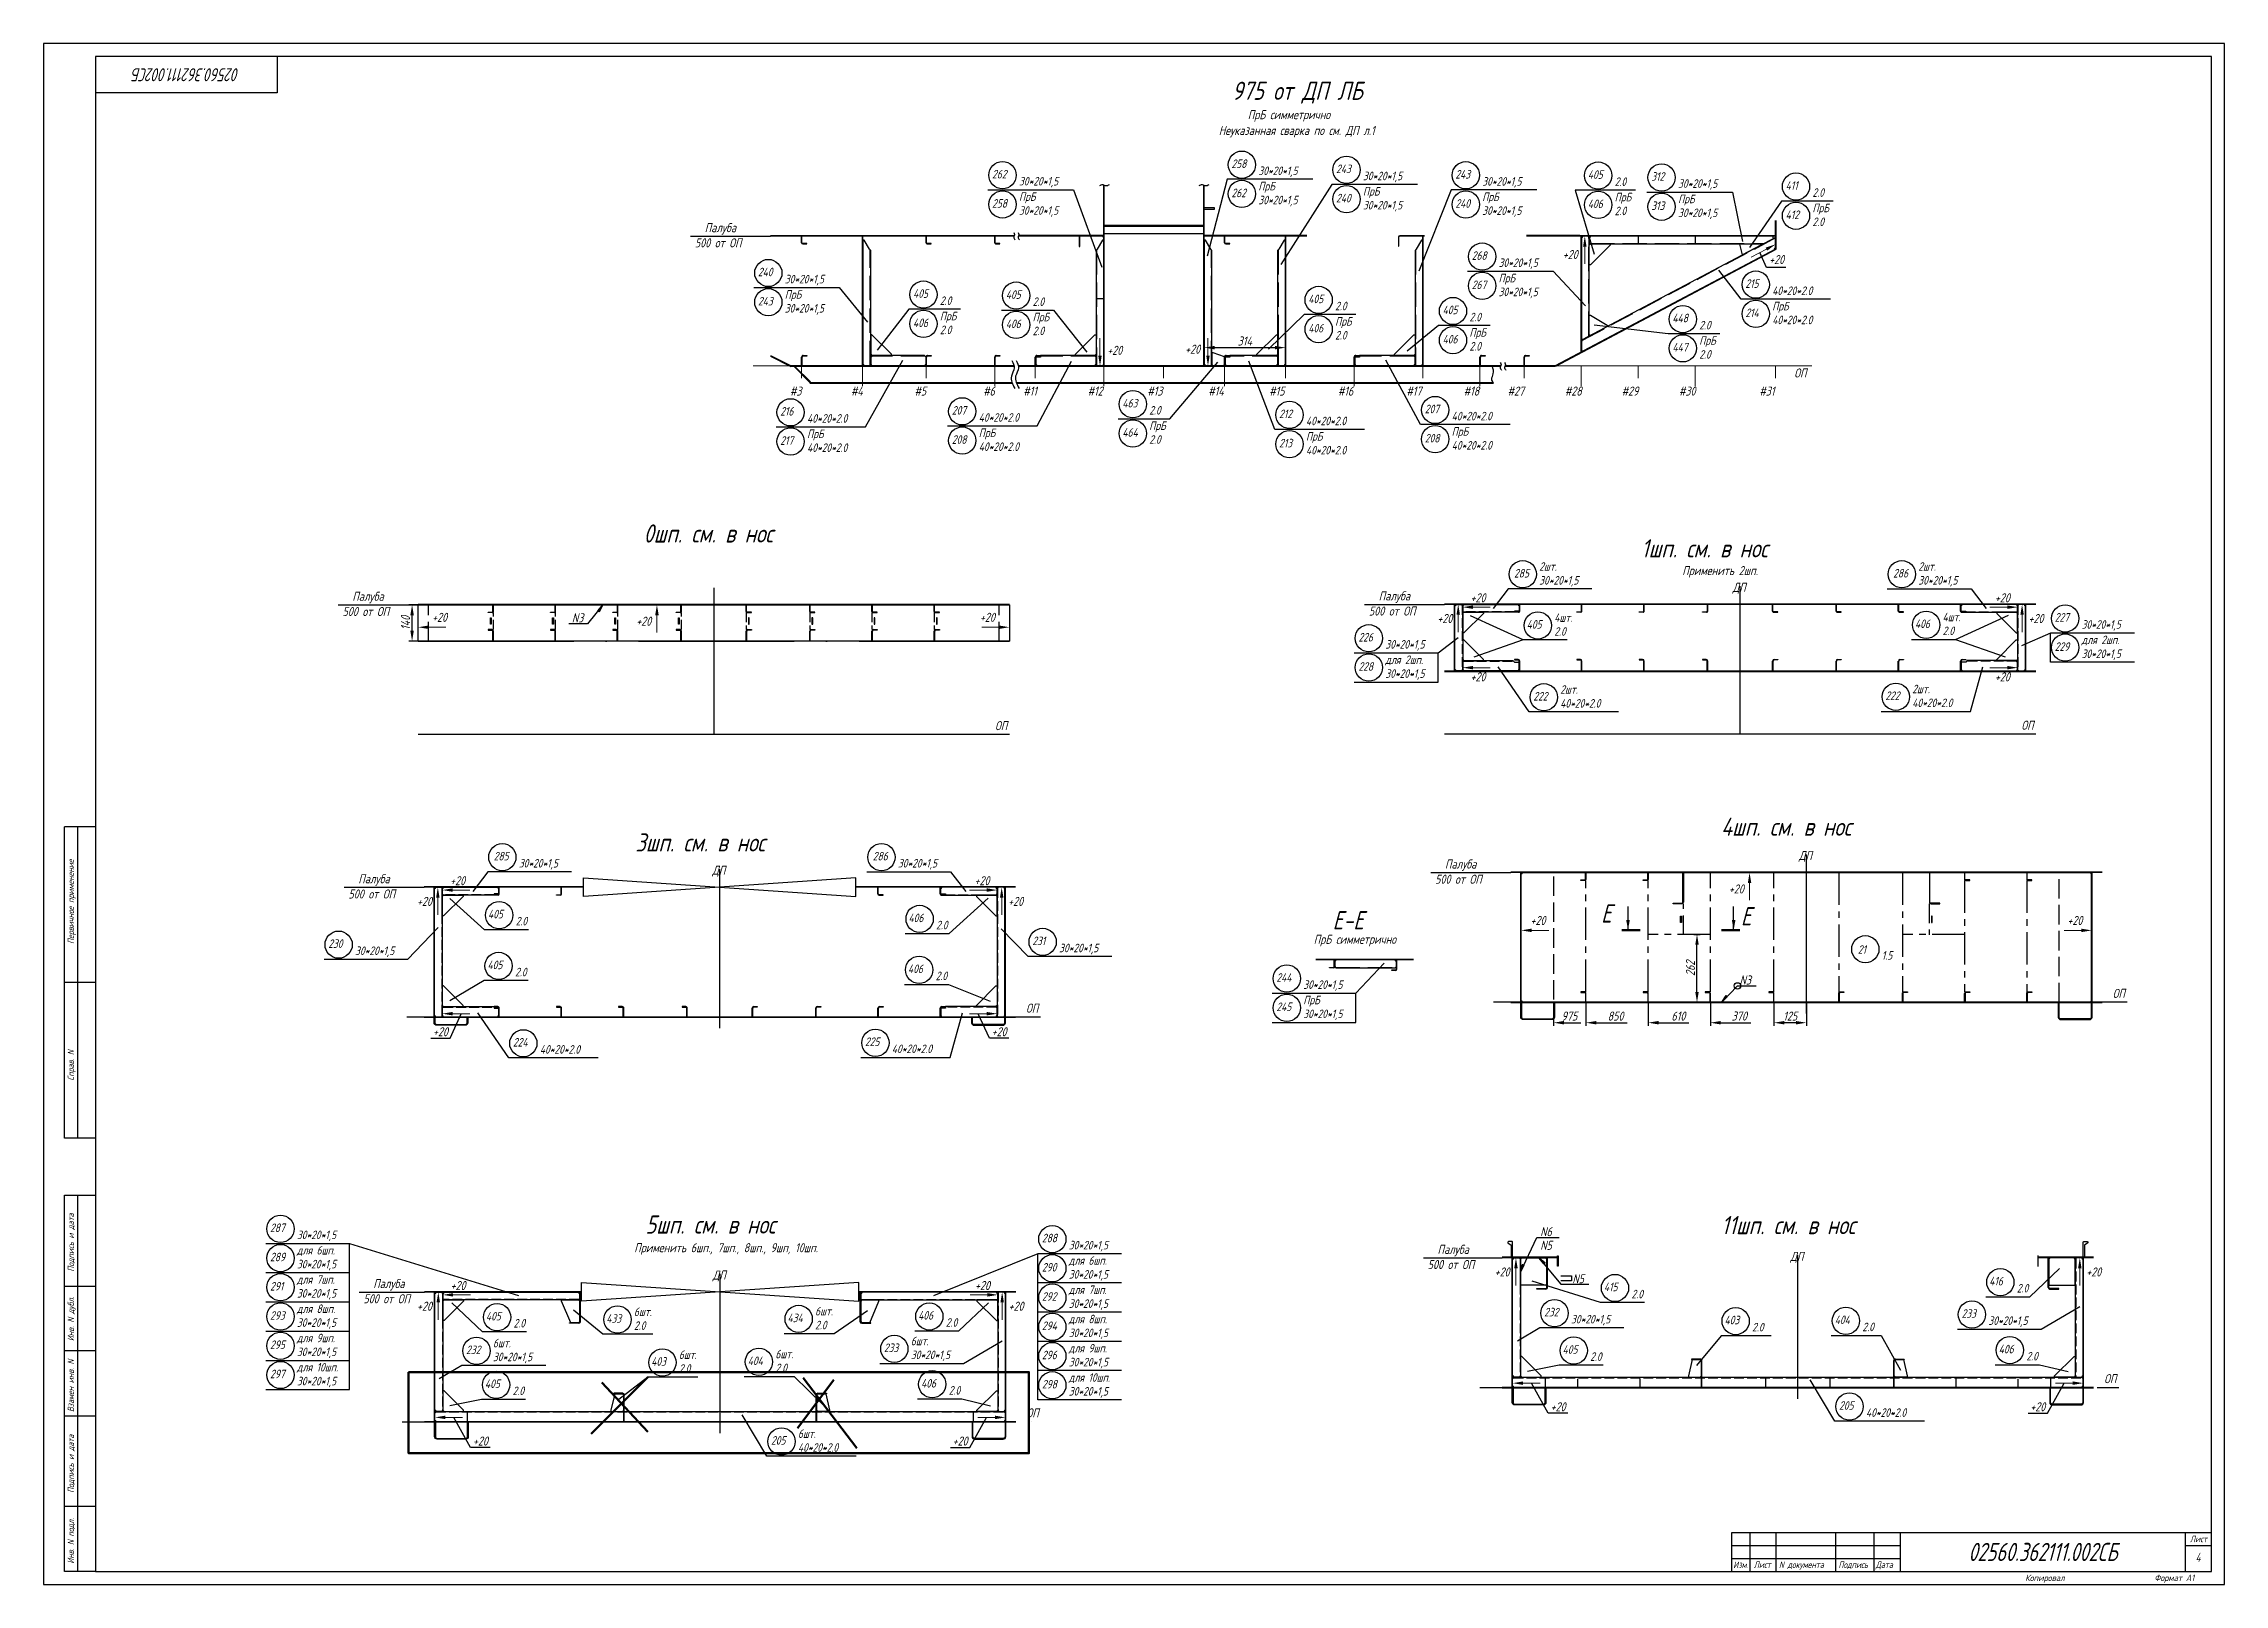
# Model space of a CAD drawing. Header units: millimetres. Extents: x 76485 to 135355, y 8208 to 18817.
# Drawn here: x 101715 to 110125, y 12764 to 18704 of the extents above; entities that cross this region are included whole.
import ezdxf
from ezdxf.enums import TextEntityAlignment as Align

# ---------------------------------------------------------------- set-up
doc = ezdxf.new("R2010")
doc.units = ezdxf.units.MM
doc.header["$PDSIZE"] = -1
for name, pattern in [('CENTER', [2, 1.25, -0.25, 0.25, -0.25]), ('Dashed', [10, 7.5, -2.5]), ('Dashed_dotted', [34, 24, -5, 0, -5]), ('Short_dashed', [5, 3.75, -1.25])]:
    doc.linetypes.add(name, pattern=pattern)
doc.layers.add('-1', color=7, linetype='Continuous')
doc.layers.add('Frame', color=6, linetype='Continuous')
doc.styles.add('PB_TEXT', font='romans.shx', dxfattribs={"width": 0.7, "oblique": 15})
doc.styles.get("Standard").update_dxf_attribs({"font": 'ГОСТ тип А наклонный.ttf'})
doc.styles.add('ГОСТ', font='ГОСТ тип А.ttf', dxfattribs={"oblique": 15})
doc.dimstyles.new('dim10', dxfattribs={"dimscale": 0.4, "dimtxt": 87.5, "dimasz": 100, "dimexe": 30, "dimexo": 0, "dimgap": 20, "dimtad": 1, "dimdec": 0, "dimdsep": 46, "dimtxsty": 'Standard', "dimcen": 5, "dimadec": 0, "dimazin": 0, "dimtfac": 1, "dimtdec": 0, "dimtmove": 0, "dimatfit": 3, "dimfxl": 1, "dimtolj": 1, "dimtzin": 0, "dimarcsym": 0})
doc.dimstyles.get("Standard").update_dxf_attribs({"dimtxt": 0.18, "dimasz": 0.18, "dimexe": 0.18, "dimexo": 0.0625, "dimgap": 0.09, "dimtad": 0, "dimtih": 1, "dimtoh": 1, "dimdec": 4, "dimzin": 0, "dimdsep": 46, "dimtxsty": 'Standard', "dimcen": 0.09, "dimadec": 0, "dimazin": 0, "dimtfac": 1, "dimtdec": 4, "dimtofl": 0, "dimtmove": 0, "dimatfit": 3, "dimfxl": 1, "dimtolj": 1, "dimtzin": 0, "dimarcsym": 0})

msp = doc.modelspace()

# ---------------------------------------------------------------- texts
at = {"layer": '-1', "color": 1, "lineweight": 0, "style": 'ГОСТ', "oblique": 15}
for s, p in [('#3', (104592.6, 17347.3)), ('#4', (104827.8, 17347.3)), ('#5', (105072.8, 17347.3)), ('#6', (105337.8, 17347.3)), ('#11', (105492.2, 17347.3)), ('#12', (105740.7, 17347.3)), ('#13', (105970.7, 17347.3)), ('#14', (106205.7, 17347.3)), ('#15', (106440.7, 17347.3)), ('#16', (106705.7, 17347.3)), ('#17', (106969.7, 17347.3)), ('#18', (107190.7, 17347.3)), ('#27', (107360, 17347.3)), ('#28', (107581, 17347.3)), ('#29', (107800, 17347.3)), ('#30', (108021, 17347.3)), ('#31', (108331, 17347.3))]:
    msp.add_text(s, height=35, rotation=360, dxfattribs=at).set_placement(p)
at = {"color": 7, "style": 'ГОСТ', "oblique": 15}
for s, p in [('ПрБ симметрично', (106517.5, 18413)), ('Неуказанная сварка по см. ДП л.1', (106547.8, 18352)), ('Палуба', (104325.1, 17977.4)), ('500 от ОП', (104316.5, 17918.8)), ('ОП', (108490.1, 17417.2)), ('Применить 2шп.', (108180.3, 16655.3)), ('Палуба', (102966.3, 16556.2)), ('Палуба', (106924.4, 16557.8)), ('ДП', (108254.1, 16590.7)), ('500 от ОП', (102957.7, 16497.6)), ('500 от ОП', (106915.9, 16499.2)), ('ОП', (105407.8, 16057.5)), ('ОП', (109365.9, 16059.2)), ('Палуба', (107179.9, 15524)), ('ДП', (108509.6, 15556.8)), ('Палуба', (102989.3, 15467.1)), ('ДП', (104319, 15500)), ('500 от ОП', (107171.3, 15465.4)), ('500 от ОП', (102980.7, 15408.5)), ('ПрБ симметрично', (106771.9, 15233.8)), ('ОП', (109718.1, 15025.3)), ('ОП', (105527.5, 14968.5)), ('Применить 6шп., 7шп., 8шп., 9шп, 10шп.', (104347.1, 14044.8)), ('Палуба', (107151.1, 14038.5)), ('ДП', (108476.7, 14011.1)), ('ДП', (104320.8, 13939.4)), ('500 от ОП', (107142.5, 13979.9)), ('500 от ОП', (103038.2, 13847.9)), ('Палуба', (103046.8, 13906.5)), ('ОП', (109685.2, 13539.9)), ('ОП', (105529.3, 13407.9))]:
    msp.add_text(s, height=35, dxfattribs=at).set_placement(p, align=Align.CENTER)
at = {"color": 1, "ltscale": 25, "style": 'ГОСТ', "oblique": 15}
for s, p in [('258', (106296.2, 18225)), ('262', (105373.2, 18184.8)), ('30*20*1,5', (105476.7, 18157.4)), ('30*20*1,5', (106399.8, 18197.6)), ('243', (106699.6, 18205.1)), ('30*20*1,5', (106803.1, 18177.7)), ('243', (107159.6, 18184.1)), ('30*20*1,5', (107263.1, 18156.7)), ('405', (107670.3, 18183)), ('2.0', (107773.9, 18155.6)), ('312', (107914.9, 18175.8)), ('30*20*1,5', (108018.4, 18148.4)), ('411', (108433.1, 18141)), ('258', (105373.2, 18072)), ('262', (106296.2, 18112.3)), ('30*20*1,5', (106399.8, 18084.9)), ('240', (106699.6, 18092.4)), ('30*20*1,5', (106803.1, 18065)), ('240', (107159.6, 18071.4)), ('406', (107670.3, 18070.3)), ('313', (107914.9, 18063)), ('2.0', (108536.6, 18113.6)), ('30*20*1,5', (105476.7, 18044.6)), ('30*20*1,5', (107263.1, 18044)), ('2.0', (107773.9, 18042.9)), ('30*20*1,5', (108018.4, 18035.7)), ('412', (108433.1, 18028.3)), ('2.0', (108536.6, 18000.9)), ('240', (104469.9, 17807.5)), ('268', (107222.7, 17870.7)), ('30*20*1,5', (107326.2, 17843.3)), ('30*20*1,5', (104573.4, 17780.1)), ('405', (105068.1, 17724.3)), ('405', (105425.8, 17720.4)), ('267', (107222.7, 17758)), ('30*20*1,5', (107326.2, 17730.6)), ('215', (108277.9, 17762.7)), ('40*20*2.0', (108381.4, 17735.3)), ('243', (104469.9, 17694.8)), ('30*20*1,5', (104573.4, 17667.4)), ('2.0', (105171.6, 17696.9)), ('2.0', (105529.3, 17693)), ('405', (106592.3, 17703.7)), ('2.0', (106695.8, 17676.3)), ('405', (107110.2, 17661.1)), ('2.0', (107213.8, 17633.7)), ('448', (107996.5, 17629.9)), ('214', (108277.9, 17650)), ('406', (105068.1, 17611.6)), ('2.0', (105171.6, 17584.2)), ('406', (105425.8, 17607.7)), ('2.0', (105529.3, 17580.3)), ('406', (106592.3, 17591)), ('2.0', (106695.8, 17563.6)), ('406', (107110.2, 17548.3)), ('2.0', (108100, 17602.5)), ('40*20*2.0', (108381.4, 17622.6)), ('2.0', (107213.8, 17520.9)), ('447', (107996.5, 17517.2)), ('2.0', (108100, 17489.8)), ('463', (105875.4, 17301.7)), ('216', (104555.9, 17270.4)), ('40*20*2.0', (104659.5, 17243)), ('207', (105217.8, 17274.1)), ('40*20*2.0', (105321.4, 17246.7)), ('2.0', (105978.9, 17274.3)), ('212', (106479.8, 17260.5)), ('40*20*2.0', (106583.4, 17233.1)), ('207', (107041.7, 17279.4)), ('40*20*2.0', (107145.2, 17252)), ('217', (104555.9, 17157.6)), ('40*20*2.0', (104659.5, 17130.2)), ('208', (105217.8, 17161.4)), ('40*20*2.0', (105321.4, 17134)), ('464', (105875.4, 17189)), ('2.0', (105978.9, 17161.6)), ('213', (106479.8, 17147.7)), ('208', (107041.7, 17166.6)), ('40*20*2.0', (107145.2, 17139.2)), ('40*20*2.0', (106583.4, 17120.4)), ('227', (109471, 16476)), ('226', (106785.9, 16399.3)), ('30*20*1,5', (106889.5, 16371.9)), ('30*20*1,5', (109574.5, 16448.6)), ('228', (106785.9, 16286.6)), ('229', (109471, 16363.2)), ('30*20*1,5', (109574.5, 16335.8)), ('30*20*1,5', (106889.5, 16259.2)), ('40*20*2.0', (107563.9, 16144.4)), ('230', (102812.9, 15218.1)), ('30*20*1,5', (102916.4, 15190.7)), ('21', (108711.4, 15195.3)), ('1.5', (108804, 15172.9)), ('244', (106469.3, 15087.4)), ('30*20*1,5', (106572.9, 15060)), ('245', (106469.3, 14974.7)), ('30*20*1,5', (106572.9, 14947.3)), ('287', (102588.5, 14122.7)), ('30*20*1,5', (102692, 14095.3)), ('288', (105565.1, 14083.1)), ('30*20*1,5', (105668.7, 14055.7)), ('289', (102588.5, 14010)), ('30*20*1,5', (102692, 13982.6)), ('290', (105565.1, 13970.4)), ('30*20*1,5', (105668.7, 13943)), ('291', (102588.5, 13897.2)), ('30*20*1,5', (102692, 13869.8)), ('292', (105565.1, 13857.7)), ('293', (102588.5, 13784.5)), ('30*20*1,5', (105668.7, 13830.3)), ('30*20*1,5', (102692, 13757.1)), ('294', (105565.1, 13744.9)), ('30*20*1,5', (105668.7, 13717.5)), ('295', (102588.5, 13671.8)), ('30*20*1,5', (102692, 13644.4)), ('296', (105565.1, 13632.2)), ('30*20*1,5', (105668.7, 13604.8)), ('297', (102588.5, 13559.1)), ('30*20*1,5', (102692, 13531.7)), ('298', (105565.1, 13519.5)), ('30*20*1,5', (105668.7, 13492.1))]:
    msp.add_text(s, height=33, dxfattribs=at).set_placement(p)
at = {"color": 6, "ltscale": 25, "style": 'ГОСТ', "oblique": 15}
for s, p in [('ПрБ', (106399.8, 18138.4)), ('ПрБ', (105476.7, 18098.1)), ('ПрБ', (106803.1, 18118.5)), ('ПрБ', (107263.1, 18097.5)), ('ПрБ', (107773.9, 18096.3)), ('ПрБ', (108018.4, 18089.1)), ('ПрБ', (108536.6, 18054.3)), ('ПрБ', (104573.4, 17720.9)), ('ПрБ', (107326.2, 17784)), ('ПрБ', (105171.6, 17637.6)), ('ПрБ', (105529.3, 17633.8)), ('ПрБ', (108381.4, 17676)), ('ПрБ', (106695.8, 17617)), ('ПрБ', (107213.8, 17574.4)), ('ПрБ', (108100, 17543.2)), ('ПрБ', (105978.9, 17215)), ('ПрБ', (104659.5, 17183.7)), ('ПрБ', (105321.4, 17187.5)), ('ПрБ', (106583.4, 17173.8)), ('ПрБ', (107145.2, 17192.7)), ('для 2шп.', (109574.5, 16389.3)), ('для 2шп.', (106889.5, 16312.6)), ('ПрБ', (106572.9, 15000.8)), ('для 6шп.', (102692, 14036)), ('для 6шп.', (105668.7, 13996.4)), ('для 7шп.', (102692, 13923.3)), ('для 7шп.', (105668.7, 13883.7)), ('для 8шп.', (102692, 13810.6)), ('для 8шп.', (105668.7, 13771)), ('для 9шп.', (102692, 13697.8)), ('для 9шп.', (105668.7, 13658.3)), ('для 10шп.', (102692, 13585.1)), ('для 10шп.', (105668.7, 13545.5))]:
    msp.add_text(s, height=33, dxfattribs=at).set_placement(p)
at = {"color": 7, "style": 'ГОСТ', "oblique": 15}
for s, p in [('0шп. см. в нос', (104029.2, 16780.9)), ('1шп. см. в нос', (107876.4, 16723.6)), ('3шп. см. в нос', (103997.7, 15589.8)), ('4шп. см. в нос', (108184.3, 15650.5)), ('Е-Е', (106686, 15290)), ('Е', (107721.4, 15316)), ('Е', (108260.2, 15305.3)), ('5шп. см. в нос', (104036.4, 14116.6)), ('11шп. см. в нос', (108185.4, 14114.4))]:
    msp.add_text(s, height=70, dxfattribs=at).set_placement(p)
at = {"color": 1, "ltscale": 10, "style": 'ГОСТ', "oblique": 15}
for s, p in [('285', (107386, 16646.1)), ('286', (108847.9, 16646.1)), ('30*20*1,5', (107482.8, 16618.7)), ('30*20*1,5', (108944.7, 16618.7)), ('406', (108931.9, 16451.3)), ('405', (107434.4, 16449)), ('2.0', (107540.9, 16421.6)), ('2.0', (109038.4, 16423.9)), ('222', (107460.3, 16171.8)), ('222', (108817.8, 16173.9)), ('40*20*2.0', (108921.4, 16146.5)), ('285', (103450.9, 15555.4)), ('30*20*1,5', (103547.7, 15528)), ('286', (104912.8, 15555.4)), ('30*20*1,5', (105009.6, 15528)), ('405', (103428.8, 15332.1)), ('2.0', (103535.4, 15304.7)), ('406', (105050.5, 15317.2)), ('2.0', (105157, 15289.8)), ('231', (105527.9, 15228.7)), ('30*20*1,5', (105631.4, 15201.3)), ('405', (103426.9, 15136)), ('2.0', (103533.4, 15108.6)), ('406', (105048.6, 15121.1)), ('2.0', (105155.1, 15093.7)), ('224', (103525.2, 14837.8)), ('40*20*2.0', (103628.7, 14810.4)), ('225', (104882.7, 14839.9)), ('40*20*2.0', (104986.3, 14812.5)), ('415', (107732.1, 13894.5)), ('2.0', (107838.6, 13867.1)), ('416', (109218.2, 13917)), ('2.0', (109324.7, 13889.6)), ('405', (103420.9, 13782)), ('433', (103885.2, 13772.9)), ('434', (104583.9, 13775.1)), ('406', (105087.8, 13785)), ('232', (107502, 13797.5)), ('30*20*1,5', (107605.5, 13770.1)), ('403', (108197.5, 13767)), ('404', (108622.6, 13767.7)), ('233', (109111.7, 13792)), ('30*20*1,5', (109215.2, 13764.6)), ('2.0', (103527.4, 13754.6)), ('2.0', (103991.7, 13745.5)), ('2.0', (104690.4, 13747.7)), ('2.0', (105194.4, 13757.6)), ('2.0', (108304, 13739.6)), ('2.0', (108729.1, 13740.3)), ('232', (103344.4, 13652.1)), ('30*20*1,5', (103448, 13624.7)), ('403', (104058.4, 13607.3)), ('404', (104430.7, 13609.7)), ('233', (104955.8, 13660)), ('30*20*1,5', (105059.4, 13632.7)), ('405', (107572.9, 13653.4)), ('2.0', (107679.4, 13626)), ('406', (109255, 13655.1)), ('2.0', (109361.5, 13627.7)), ('405', (103417.1, 13521.4)), ('2.0', (104164.9, 13579.9)), ('2.0', (104537.2, 13582.3)), ('406', (105099.1, 13523.1)), ('2.0', (103523.6, 13494)), ('2.0', (105205.6, 13495.7)), ('205', (108639.4, 13437.5)), ('40*20*2.0', (108742.9, 13410.1)), ('205', (104520.5, 13302.9)), ('40*20*2.0', (104624.1, 13275.5))]:
    msp.add_text(s, height=33, dxfattribs=at).set_placement(p)
at = {"color": 7, "ltscale": 10, "style": 'ГОСТ', "oblique": 15}
for s, p in [('2шт.', (107482.8, 16672.1)), ('2шт.', (108944.7, 16672.1)), ('4шт.', (107540.9, 16475.1)), ('4шт.', (109038.4, 16477.4)), ('2шт.', (108921.4, 16199.9)), ('2шт.', (107563.9, 16197.9)), ('6шт.', (103991.7, 13798.9)), ('6шт.', (104690.4, 13801.2)), ('6шт.', (103448, 13678.2)), ('6шт.', (105059.4, 13686.1)), ('6шт.', (104164.9, 13633.4)), ('6шт.', (104537.2, 13635.8)), ('6шт.', (104624.1, 13328.9))]:
    msp.add_text(s, height=33, dxfattribs=at).set_placement(p)
at = {"color": 7, "style": 'ГОСТ', "oblique": 15}
for s, p in [('N3', (103752.5, 16462.6)), ('N3', (108255.6, 15066.3)), ('N6', (107486.8, 14096.2)), ('N5', (107486.8, 14043.5)), ('N5', (107610.6, 13914.5))]:
    msp.add_text(s, height=35, dxfattribs=at).set_placement(p, align=Align.BOTTOM_LEFT)
at = {"color": 7, "insert": (106550.2, 18515.4), "char_height": 70, "attachment_point": 5, "style": 'ГОСТ'}
msp.add_mtext('\\A1;975 îò ÄÏ ËÁ', dxfattribs=at)
at = {"linetype": 'Continuous', "char_height": 35, "attachment_point": 5}
for insert in [(107602.4, 17891.2), (108398.2, 17871.8), (105845.7, 17522), (106146.1, 17526.3), (107246.7, 16567.8), (109268.9, 16567.8), (103242.1, 16492.6), (104029.4, 16477.6), (105354.8, 16492.6), (107118.9, 16488.1), (109398.6, 16488.1), (107246.7, 16263), (109268.9, 16263), (103311.6, 15477.1), (105333.8, 15477.1), (103183.8, 15397.4), (105463.5, 15397.4), (108243, 15445.4), (107478, 15323.9), (109548.7, 15323.9), (103245.5, 14894.8), (105399.9, 14894.8), (107339.6, 13968.8), (109621.2, 13968.8), (103313.4, 13916.5), (105335.7, 13916.5), (103183.8, 13836.8), (105465.3, 13836.8), (107555.5, 13448.9), (109405.3, 13448.9), (103399.6, 13316.9), (105249.5, 13316.9)]:
    msp.add_mtext('\\A1;+20', dxfattribs=dict(at, insert=insert))
at = {"color": 7, "style": 'PB_TEXT', "oblique": 15, "width": 0.7}
msp.add_attdef('02560.362111.002СБ', text='', height=50, rotation=180, dxfattribs=at).set_placement((102265.3, 18584.4), align=Align.MIDDLE_CENTER)
msp.add_attdef('02560.362111.002СБ', text='', height=70, dxfattribs=at).set_placement((109425.3, 12889.4), align=Align.MIDDLE_CENTER)
msp.add_attdef('4', text='', height=35, dxfattribs=at).set_placement((110023.5, 12850.9), align=Align.CENTER)

# ---------------------------------------------------------------- blocks, each defined once
blk = doc.blocks.new('A$C128E1BCE')
at = {"linetype": 'Continuous', "lineweight": 9}
blk.add_line((40, 0), (106.5, 0), dxfattribs=at)
at = {"linetype": 'Continuous'}
blk.add_solid([(40, 6.7), (40, -6.7), (0, 0)], dxfattribs=at)
blk = doc.blocks.new('stamp-small-01')
at = {"layer": 'Frame'}
for p, q in [((-185, 15), (0, 15)), ((-185, 0), (-185, 15)), ((-178, 15), (-178, 0)), ((-168, 15), (-168, 0)), ((-145, 15), (-145, 0)), ((-130, 0), (-130, 15)), ((-120, 15), (-120, 0)), ((-10, 0), (-10, 15)), ((-185, 5), (-120, 5))]:
    blk.add_line(p, q, dxfattribs=at)
at = {"layer": 'Frame', "color": 7}
for p, q in [((-185, 10), (-120, 10)), ((-10, 10), (0, 10))]:
    blk.add_line(p, q, dxfattribs=at)
at = {"layer": 'Frame', "color": 7, "style": 'PB_TEXT', "oblique": 15, "width": 0.7}
blk.add_text('Лист', height=2.5, dxfattribs=at).set_placement((-4.99, 11.25), align=Align.CENTER)
for s, p in [('Изм.', (-184.42, 1.25)), ('Лист', (-176.51, 1.32)), ('N документа', (-166.77, 1.32)), ('Подпись', (-143.84, 1.32)), ('Дата', (-129.46, 1.32))]:
    blk.add_text(s, height=2.5, dxfattribs=at).set_placement(p)
blk = doc.blocks.new('stamp-side-01')
at = {"layer": 'Frame'}
for p, q in [((-12, 0), (-12, 145)), ((-12, 145), (0, 145)), ((-12, 110), (0, 110)), ((0, 85), (-12, 85)), ((-12, 60), (0, 60)), ((0, 25), (-12, 25)), ((0, 0), (-12, 0))]:
    blk.add_line(p, q, dxfattribs=at)
at = {"layer": 'Frame', "color": 7}
blk.add_line((-7, 145), (-7, 0), dxfattribs=at)
at = {"layer": 'Frame', "color": 7, "style": 'PB_TEXT', "oblique": 15, "width": 0.7}
for s, p in [('Подпись и дата', (-8.25, 115.55)), ('Инв. N дубл.', (-8.25, 88.76)), ('Взамен инв. N', (-8.25, 61.42)), ('Подпись и дата', (-8.25, 30.25)), ('Инв. N подл.', (-8.25, 2.97))]:
    blk.add_text(s, height=2.5, rotation=90, dxfattribs=at).set_placement(p)
blk = doc.blocks.new('stamp-side-02')
at = {"layer": 'Frame'}
for p, q in [((0, 287), (-12, 287)), ((-12, 167), (-12, 287)), ((0, 227), (-12, 227)), ((0, 167), (-12, 167))]:
    blk.add_line(p, q, dxfattribs=at)
at = {"layer": 'Frame', "color": 7}
blk.add_line((-7, 287), (-7, 167), dxfattribs=at)
at = {"layer": 'Frame'}
blk.add_blockref('stamp-side-01', (0, 0), dxfattribs=at)
at = {"layer": 'Frame', "color": 7, "style": 'PB_TEXT', "oblique": 15, "width": 0.7}
for s, p in [('Первичное применение', (-8.25, 241.89)), ('Справ. N', (-8.25, 189.23))]:
    blk.add_text(s, height=2.5, rotation=90, dxfattribs=at).set_placement(p)
blk = doc.blocks.new('A$C65DE2539')
at = {"color": 7}
for points in [[(0, 0), (8410, 0), (8410, 5940), (0, 5940)], [(200, 50), (8360, 50), (8360, 5890), (200, 5890)]]:
    blk.add_lwpolyline(points, close=True, dxfattribs=at)
blk.add_lwpolyline([(900, 5890), (900, 5750), (200, 5750)], dxfattribs=at)
at = {"color": 7, "xscale": 10, "yscale": 10, "zscale": 10}
for name, p in [('stamp-side-02', (200, 50)), ('stamp-small-01', (8360, 50))]:
    blk.add_blockref(name, p, dxfattribs=at)
at = {"color": 7, "style": 'ГОСТ', "oblique": 15}
for s, p in [('Копировал', (7717.6, 12.5)), ('Формат А1', (8216.9, 12.5))]:
    blk.add_text(s, height=25, dxfattribs=at).set_placement(p, align=Align.CENTER)
blk = doc.blocks.new('sech')
at = {"color": 7, "lineweight": 60, "ltscale": 20}
blk.add_line((45636, -51323), (45810, -51323), dxfattribs=at)
at = {"color": 7, "lineweight": 30, "ltscale": 20}
blk.add_line((45694, -51323), (45694, -51551), dxfattribs=at)
at = {"color": 7}
blk.add_lwpolyline([(45694, -51323, 0, 35, 0), (45694, -51421, 28.6, 28.6, 0)], format="xyseb", dxfattribs=at)
blk = doc.blocks.new('*D42')
at = {"color": 0, "lineweight": -2, "transparency": 16777216}
for p, q in [((108388.3, 15008.6), (108388.3, 14917.7)), ((108513.3, 15008.6), (108513.3, 14917.7)), ((108473.3, 14929.7), (108428.3, 14929.7))]:
    blk.add_line(p, q, dxfattribs=at)
at = {"color": 0, "transparency": 16777216}
for points in [[(108428.3, 14936.4), (108428.3, 14923), (108388.3, 14929.7)], [(108473.3, 14936.4), (108473.3, 14923), (108513.3, 14929.7)]]:
    blk.add_solid(points, dxfattribs=at)
at = {"layer": 'Defpoints', "color": 0, "transparency": 16777216}
for p in [(108388.3, 15008.6), (108513.3, 15008.6), (108388.3, 14929.7)]:
    blk.add_point(p, dxfattribs=at)
at = {"color": 0, "transparency": 16777216, "insert": (108450.8, 14955.2), "char_height": 35, "attachment_point": 5}
blk.add_mtext('\\A1;125', dxfattribs=at)
blk = doc.blocks.new('*D43')
at = {"color": 0, "lineweight": -2, "transparency": 16777216}
for p, q in [((108143.3, 15008.6), (108143.3, 14917.7)), ((108183.3, 14929.7), (108299.5, 14929.7))]:
    blk.add_line(p, q, dxfattribs=at)
at = {"color": 0, "transparency": 16777216}
blk.add_solid([(108183.3, 14936.4), (108183.3, 14923), (108143.3, 14929.7)], dxfattribs=at)
at = {"layer": 'Defpoints', "color": 0, "transparency": 16777216}
for p in [(108143.3, 15008.6), (108143.3, 14929.7), (108513.3, 14927)]:
    blk.add_point(p, dxfattribs=at)
at = {"color": 0, "transparency": 16777216, "insert": (108254.4, 14955.4), "char_height": 35, "attachment_point": 5}
blk.add_mtext('\\A1;370', dxfattribs=at)
blk = doc.blocks.new('*D44')
at = {"color": 0, "lineweight": -2, "transparency": 16777216}
for p, q in [((107903.3, 15008.6), (107903.3, 14917.7)), ((107943.3, 14929.7), (108060.2, 14929.7))]:
    blk.add_line(p, q, dxfattribs=at)
at = {"color": 0, "transparency": 16777216}
blk.add_solid([(107943.3, 14936.4), (107943.3, 14923), (107903.3, 14929.7)], dxfattribs=at)
at = {"layer": 'Defpoints', "color": 0, "transparency": 16777216}
for p in [(107903.3, 15008.6), (108513.3, 15006.6), (107903.3, 14929.7)]:
    blk.add_point(p, dxfattribs=at)
at = {"color": 0, "transparency": 16777216, "insert": (108019.5, 14955.2), "char_height": 35, "attachment_point": 5}
blk.add_mtext('\\A1;610', dxfattribs=at)
blk = doc.blocks.new('*D45')
at = {"color": 0, "lineweight": -2, "transparency": 16777216}
for p, q in [((107663.3, 15008.6), (107663.3, 14917.7)), ((107703.3, 14929.7), (107821.6, 14929.7))]:
    blk.add_line(p, q, dxfattribs=at)
at = {"color": 0, "transparency": 16777216}
blk.add_solid([(107703.3, 14936.4), (107703.3, 14923), (107663.3, 14929.7)], dxfattribs=at)
at = {"layer": 'Defpoints', "color": 0, "transparency": 16777216}
for p in [(107663.3, 15008.6), (108513.3, 15006.6), (107663.3, 14929.7)]:
    blk.add_point(p, dxfattribs=at)
at = {"color": 0, "transparency": 16777216, "insert": (107777.2, 14955.2), "char_height": 35, "attachment_point": 5}
blk.add_mtext('\\A1;850', dxfattribs=at)
blk = doc.blocks.new('*D46')
at = {"color": 0, "lineweight": -2, "transparency": 16777216}
for p, q in [((107538.3, 15008.6), (107538.3, 14917.7)), ((107578.3, 14929.7), (107643, 14929.7))]:
    blk.add_line(p, q, dxfattribs=at)
at = {"color": 0, "transparency": 16777216}
blk.add_solid([(107578.3, 14936.4), (107578.3, 14923), (107538.3, 14929.7)], dxfattribs=at)
at = {"layer": 'Defpoints', "color": 0, "transparency": 16777216}
for p in [(107538.3, 15008.6), (108513.3, 15006.6), (107538.3, 14929.7)]:
    blk.add_point(p, dxfattribs=at)
at = {"color": 0, "transparency": 16777216, "insert": (107599.2, 14955.4), "char_height": 35, "attachment_point": 5}
blk.add_mtext('\\A1;975', dxfattribs=at)
blk = doc.blocks.new('*D47')
at = {"color": 0, "lineweight": -2, "transparency": 16777216}
for p, q in [((108078.7, 15270.1), (108103.4, 15270.1)), ((108091.4, 15048.6), (108091.4, 15230.1)), ((108078.7, 15008.6), (108103.4, 15008.6))]:
    blk.add_line(p, q, dxfattribs=at)
at = {"color": 0, "transparency": 16777216}
for points in [[(108084.7, 15230.1), (108098.1, 15230.1), (108091.4, 15270.1)], [(108084.7, 15048.6), (108098.1, 15048.6), (108091.4, 15008.6)]]:
    blk.add_solid(points, dxfattribs=at)
at = {"layer": 'Defpoints', "color": 0, "transparency": 16777216}
for p in [(108078.7, 15270.1), (108091.4, 15270.1), (108078.7, 15008.6)]:
    blk.add_point(p, dxfattribs=at)
at = {"color": 0, "transparency": 16777216, "insert": (108065.9, 15139.3), "char_height": 35, "attachment_point": 5, "rotation": 90}
blk.add_mtext('\\A1;262', dxfattribs=at)
blk = doc.blocks.new('_weld')
at = {"color": 0, "linetype": 'ByBlock'}
for p, q in [((-1.5, 0), (-1.5, 0)), ((-1.5, -0.05), (-1.45, 0)), ((-1.5, -0.09), (-1.41, 0)), ((-1.5, -0.14), (-1.36, 0)), ((-1.5, -0.18), (-1.32, 0)), ((-1.5, -0.22), (-1.28, 0)), ((-1.5, -0.27), (-1.23, 0)), ((-1.43, -0.29), (-1.14, 0)), ((-1.37, -0.27), (-1.1, 0)), ((-1.31, -0.26), (-1.05, 0)), ((-1.26, -0.25), (-1.01, 0)), ((-1.2, -0.24), (-0.96, 0)), ((-1.14, -0.23), (-0.92, 0)), ((-1.09, -0.22), (-0.87, 0)), ((-1.03, -0.21), (-0.83, 0)), ((-0.92, -0.18), (-0.74, 0)), ((-0.86, -0.17), (-0.69, 0)), ((-0.81, -0.16), (-0.65, 0)), ((-0.67, -0.13), (-0.81, 0)), ((-0.63, -0.13), (-0.76, 0)), ((-0.75, -0.15), (-0.6, 0)), ((-0.7, -0.14), (-0.56, 0)), ((-0.64, -0.13), (-0.51, 0)), ((-0.58, -0.12), (-0.47, 0)), ((-0.53, -0.11), (-0.42, 0)), ((-0.41, -0.08), (-0.49, 0)), ((-0.37, -0.07), (-0.45, 0)), ((-0.33, -0.07), (-0.4, 0)), ((-0.36, -0.07), (-0.29, 0)), ((-0.3, -0.06), (-0.24, 0)), ((-0.25, -0.05), (-0.2, 0)), ((-0.19, -0.04), (-0.15, 0)), ((-0.15, -0.03), (-0.18, 0)), ((-0.13, -0.03), (-0.11, 0)), ((-0.11, -0.02), (-0.13, 0)), ((-0.07, -0.01), (-0.09, 0)), ((-0.08, -0.02), (-0.06, 0)), ((-0.04, -0.01), (-0.04, 0)), ((-0.02, 0), (-0.02, 0)), ((-1.27, -0.25), (-1.5, -0.02)), ((-1.31, -0.26), (-1.5, -0.07)), ((-1.34, -0.27), (-1.5, -0.11)), ((-1.38, -0.28), (-1.5, -0.16)), ((-1.42, -0.28), (-1.5, -0.2)), ((-1.46, -0.29), (-1.5, -0.25)), ((-1.49, -0.3), (-1.5, -0.29)), ((-1.48, -0.3), (-1.19, 0)), ((-1.23, -0.25), (-1.48, 0)), ((-1.2, -0.24), (-1.43, 0)), ((-1.16, -0.23), (-1.39, 0)), ((-1.12, -0.22), (-1.34, 0)), ((-1.08, -0.22), (-1.3, 0)), ((-1.05, -0.21), (-1.25, 0)), ((-1.01, -0.2), (-1.21, 0)), ((-0.97, -0.19), (-1.16, 0)), ((-0.93, -0.19), (-1.12, 0)), ((-0.9, -0.18), (-1.07, 0)), ((-0.86, -0.17), (-1.03, 0)), ((-0.82, -0.16), (-0.99, 0)), ((-0.98, -0.2), (-0.78, 0)), ((-0.78, -0.16), (-0.94, 0)), ((-0.75, -0.15), (-0.9, 0)), ((-0.71, -0.14), (-0.85, 0)), ((-0.6, -0.12), (-0.72, 0)), ((-0.56, -0.11), (-0.67, 0)), ((-0.52, -0.1), (-0.63, 0)), ((-0.48, -0.1), (-0.58, 0)), ((-0.45, -0.09), (-0.54, 0)), ((-0.47, -0.09), (-0.38, 0)), ((-0.42, -0.08), (-0.33, 0)), ((-0.3, -0.06), (-0.36, 0)), ((-0.26, -0.05), (-0.31, 0)), ((-0.22, -0.04), (-0.27, 0)), ((-0.18, -0.04), (-0.22, 0))]:
    blk.add_line(p, q, dxfattribs=at)
at = {"color": 0, "linetype": 'ByBlock', "flags": 128}
blk.add_lwpolyline([(-1.5, 0), (0, 0), (-1.5, -0.3)], close=True, dxfattribs=at)
blk = doc.blocks.new('*D158')
at = {"color": 0, "lineweight": -2}
for p, q in [((103159.7, 16540.8), (103124.3, 16540.8)), ((103136.3, 16440.8), (103136.3, 16500.8)), ((103159.7, 16400.8), (103124.3, 16400.8))]:
    blk.add_line(p, q, dxfattribs=at)
at = {"color": 0}
for points in [[(103143, 16500.8), (103129.6, 16500.8), (103136.3, 16540.8)], [(103129.6, 16440.8), (103143, 16440.8), (103136.3, 16400.8)]]:
    blk.add_solid(points, dxfattribs=at)
at = {"layer": 'Defpoints', "color": 0}
for p in [(103136.3, 16540.8), (103159.7, 16540.8), (103159.7, 16400.8)]:
    blk.add_point(p, dxfattribs=at)
at = {"color": 0, "ltscale": 0.4, "insert": (103110.8, 16470.8), "char_height": 35, "attachment_point": 5, "rotation": 90}
blk.add_mtext('\\A1;140', dxfattribs=at)
blk = doc.blocks.new('*D162')
at = {"color": 0, "lineweight": -2, "ltscale": 0.4}
for p, q in [((106190.8, 17462), (106190.8, 17544.3)), ((106230.8, 17532.3), (106464.3, 17532.3)), ((106504.3, 17462), (106504.3, 17544.3))]:
    blk.add_line(p, q, dxfattribs=at)
at = {"color": 0, "lineweight": 100, "ltscale": 0.4}
for points in [[(106230.8, 17539), (106230.8, 17525.6), (106190.8, 17532.3)], [(106464.3, 17539), (106464.3, 17525.6), (106504.3, 17532.3)]]:
    blk.add_solid(points, dxfattribs=at)
at = {"layer": 'Defpoints', "color": 0, "lineweight": 100, "ltscale": 0.4}
for p in [(106504.3, 17532.3), (106190.8, 17462), (106504.3, 17462)]:
    blk.add_point(p, dxfattribs=at)
at = {"color": 0, "lineweight": 100, "ltscale": 0.4, "insert": (106347.5, 17557.8), "char_height": 35, "attachment_point": 5}
blk.add_mtext('\\A1;314', dxfattribs=at)

# ---------------------------------------------------------------- dimensions: what is measured, and where the dimension line sits
at = {"color": 2, "lineweight": 100, "ltscale": 0.4}
dim = msp.add_linear_dim(base=(106504.2815, 17532.3078), p1=(106190.7806, 17461.9736), p2=(106504.2815, 17461.9751), dimstyle='dim10', override={"dimarcsym": 1}, dxfattribs=at)
dim.commit()
dim.dimension.update_dxf_attribs({"geometry": '*D162', "text_midpoint": (106347.531, 17557.8078)})
dim = msp.add_linear_dim(base=(103136.3, 16540.8), p1=(103159.7, 16400.8), p2=(103159.7, 16540.8), angle=90, dimstyle='dim10', override={"dimscale": 0.4, "dimlfac": 1, "dimtxsty": 'Standard', "dimsah": 1, "dimtolj": 1})
dim.commit()
dim.dimension.update_dxf_attribs({"geometry": '*D158', "text_midpoint": (103110.8, 16470.8)})
dim = msp.add_linear_dim(base=(108091.4071, 15270.0676), p1=(108078.7258, 15008.5674), p2=(108078.7258, 15270.0676), angle=90, dimstyle='dim10')
dim.commit()
dim.dimension.update_dxf_attribs({"geometry": '*D47', "text_midpoint": (108065.9071, 15139.3175)})
for base, p1, p2, picture, middle in [((107538.3, 14929.7), (108513.3, 15006.6), (107538.3, 15008.6), '*D46', (107599.2, 14929.7)), ((107663.3, 14929.7), (108513.3, 15006.6), (107663.3, 15008.6), '*D45', (107777.2, 14929.7)), ((107903.3, 14929.7), (108513.3, 15006.6), (107903.3, 15008.6), '*D44', (108019.5, 14929.7)), ((108143.3, 14929.7), (108513.3, 14927), (108143.3, 15008.6), '*D43', (108254.4, 14929.7))]:
    dim = msp.add_linear_dim(base=base, p1=p1, p2=p2, dimstyle='dim10', override={"dimse1": 1, "dimsd1": 1})
    dim.commit()
    dim.dimension.update_dxf_attribs({"geometry": picture, "text_midpoint": middle, "dimtype": 160})
dim = msp.add_linear_dim(base=(108388.3, 14929.7), p1=(108513.3, 15008.6), p2=(108388.3, 15008.6), dimstyle='dim10')
dim.commit()
dim.dimension.update_dxf_attribs({"geometry": '*D42', "text_midpoint": (108450.8, 14929.7), "dimtype": 160})

# ---------------------------------------------------------------- linework, layer by layer
at = {"layer": '-1', "color": 1, "lineweight": 0}
for p, q in [((104451.5, 17462), (105457.9, 17462)), ((104638.3, 17462), (104638.3, 17415.1)), ((104873.3, 17462), (104873.3, 17383.8)), ((105118.3, 17462), (105118.3, 17415.1)), ((105383.3, 17462), (105383.3, 17383.8)), ((105474.5, 17462), (107334.2, 17462)), ((105539.3, 17462), (105539.3, 17415.1)), ((105804.3, 17462), (105804.3, 17383.8)), ((106034.3, 17462), (106034.3, 17415.1)), ((106269.3, 17462), (106269.3, 17383.8)), ((106504.3, 17462), (106504.3, 17415.1)), ((106769.3, 17462), (106769.3, 17383.8)), ((107034.3, 17462), (107034.3, 17415.1)), ((107254.3, 17462), (107254.3, 17383.8)), ((107351, 17462), (108533.8, 17462)), ((107424.6, 17462), (107424.6, 17415.1)), ((107644.6, 17462), (107644.6, 17383.8)), ((107864.6, 17462), (107864.6, 17415.1)), ((108084.6, 17462), (108084.6, 17383.8)), ((108394.6, 17462), (108394.6, 17415.1))]:
    msp.add_line(p, q, dxfattribs=at)
at = {"color": 3, "ltscale": 25}
for p, q in [((105804.3, 17462), (105804.3, 18159.1)), ((105805.8, 17462), (105805.8, 18159.1)), ((106189.3, 17462), (106189.3, 18159.1)), ((106190.8, 17462), (106190.8, 18159.1)), ((108394.6, 17912), (108394.6, 18022)), ((108396.6, 17912), (108396.6, 18022)), ((105457.6, 17962), (104518.5, 17962)), ((104638.3, 17936.4), (104638.3, 17962)), ((104639.8, 17936.4), (104639.8, 17962)), ((104873.3, 17462), (104873.3, 17962)), ((104874.8, 17462), (104874.8, 17962)), ((104874.8, 17947), (104874.8, 17462)), ((105118.3, 17936.4), (105118.3, 17962)), ((105119.8, 17936.4), (105119.8, 17962)), ((105383.3, 17936.4), (105383.3, 17962)), ((105384.8, 17936.4), (105384.8, 17962)), ((105804.3, 17962), (105474.5, 17962)), ((105804.3, 17965), (105778.8, 17965)), ((105804.3, 17848), (105804.3, 17962)), ((105804.3, 17462), (105804.3, 17947)), ((106586.2, 17965), (106190.8, 17965)), ((106586.2, 17962), (106190.8, 17962)), ((106190.8, 17947), (106190.8, 17462)), ((106269.3, 17936.4), (106269.3, 17962)), ((106270.8, 17936.4), (106270.8, 17962)), ((106504.3, 17462), (106504.3, 17962)), ((106504.3, 17462), (106504.3, 17947)), ((106505.8, 17462), (106505.8, 17962)), ((107040.8, 17963.5), (106945.2, 17963.5)), ((107040.8, 17962), (106945.2, 17962)), ((107034.3, 17462), (107034.3, 17962)), ((107034.3, 17462), (107034.3, 17947)), ((107035.8, 17462), (107035.8, 17962)), ((107639.6, 17964), (107433.3, 17964)), ((107639.6, 17962), (107433.3, 17962)), ((108394.6, 17963.5), (107639.6, 17963.5)), ((108394.6, 17962), (107639.6, 17962)), ((107644.6, 17514.9), (107644.6, 17962)), ((107646.1, 17514.9), (107646.1, 17962)), ((107646.1, 17962), (107646.1, 17561)), ((107671.6, 17962), (107646.1, 17962)), ((107676.1, 17962), (107676.1, 17936.5)), ((108394.6, 17912), (108394.6, 17950.4)), ((108394.6, 17912), (107544.6, 17462)), ((108395.5, 17910.2), (107545.5, 17460.2)), ((107646.1, 17515.7), (108394.6, 17912)), ((104518.1, 17499.6), (104597.4, 17460.2)), ((104518.9, 17501.4), (104598.3, 17462)), ((104638.3, 17462), (104638.3, 17496)), ((104640.3, 17462), (104640.3, 17496)), ((104904.8, 17496), (104904.8, 17462)), ((105118.3, 17462), (105118.3, 17496)), ((105118.3, 17462), (105118.3, 17496)), ((105120.3, 17462), (105120.3, 17496)), ((105383.3, 17462), (105383.3, 17496)), ((105385.3, 17462), (105385.3, 17496)), ((105539.3, 17462), (105539.3, 17496)), ((105541.3, 17462), (105541.3, 17496)), ((105541.3, 17496), (105541.3, 17462)), ((105559.3, 17496), (105541.3, 17496)), ((105774.3, 17462), (105774.3, 17496)), ((106269.3, 17462), (106269.3, 17496)), ((106271.3, 17462), (106271.3, 17496)), ((106271.3, 17496), (106271.3, 17462)), ((106289.3, 17496), (106271.3, 17496)), ((106474.3, 17462), (106474.3, 17496)), ((106769.3, 17462), (106769.3, 17496)), ((106771.3, 17462), (106771.3, 17496)), ((106771.3, 17496), (106771.3, 17462)), ((106789.3, 17496), (106771.3, 17496)), ((107004.3, 17462), (107004.3, 17496)), ((107254.3, 17462), (107254.3, 17496)), ((107256.3, 17462), (107256.3, 17496)), ((107424.6, 17462), (107424.6, 17496)), ((107426.6, 17462), (107426.6, 17496)), ((107646.1, 17561), (107671.6, 17574.5)), ((107646.1, 17554.2), (107646.1, 17515.7)), ((105457.9, 17462), (104598.3, 17462)), ((105458.3, 17460), (104598.3, 17460)), ((104874.8, 17462), (104900.3, 17462)), ((104904.8, 17462), (105118.3, 17462)), ((107334.2, 17462), (105474.5, 17462)), ((107333.4, 17460), (105474.9, 17460)), ((105541.3, 17462), (105774.3, 17462)), ((105778.8, 17462), (105804.3, 17462)), ((106190.8, 17462), (106216.3, 17462)), ((106271.3, 17462), (106474.3, 17462)), ((106478.8, 17462), (106504.3, 17462)), ((106771.3, 17462), (107004.3, 17462)), ((107008.8, 17462), (107034.3, 17462)), ((107544.6, 17460), (107350.1, 17460)), ((107544.6, 17462), (107351, 17462)), ((105439.7, 16542.3), (103159.7, 16542.3)), ((103159.7, 16400.8), (103159.7, 16540.8)), ((103159.7, 16540.8), (105439.7, 16540.8)), ((105439.7, 16540.8), (103159.7, 16540.8)), ((105439.7, 16540.8), (105439.7, 16400.8)), ((105439.7, 16400.8), (103159.7, 16400.8)), ((109653.3, 15510.1), (107373.3, 15510.1)), ((109653.3, 15508.6), (107373.3, 15508.6)), ((107411.8, 15008.6), (107411.8, 15508.6)), ((107413.3, 15508.6), (109613.3, 15508.6)), ((107413.3, 15008.6), (107413.3, 15508.6)), ((107413.3, 15008.6), (107413.3, 15508.6)), ((109613.3, 15508.6), (109613.3, 15008.6)), ((109613.3, 15008.6), (109613.3, 15508.6)), ((109614.8, 15008.6), (109614.8, 15508.6)), ((106998.7, 15173), (106621.7, 15173)), ((106998.7, 15171.5), (106621.7, 15171.5)), ((106692.8, 15145.9), (106692.8, 15171.5)), ((106694.3, 15145.9), (106694.3, 15171.5)), ((106932.3, 15171.5), (106694.3, 15171.5)), ((106694.3, 15171.5), (106694.3, 15146)), ((106932.3, 15137.4), (106932.3, 15171.5)), ((106932.3, 15146), (106932.3, 15171.5)), ((106934.3, 15137.4), (106934.3, 15171.5)), ((109653.3, 15008.6), (107373.3, 15008.6)), ((109653.3, 15006.6), (107373.3, 15006.6)), ((109613.3, 15008.6), (107413.3, 15008.6))]:
    msp.add_line(p, q, dxfattribs=at)
at = {"color": 3, "linetype": 'Short_dashed', "ltscale": 25}
for p, q in [((108394.6, 17955.1), (107647.8, 17559.7)), ((107674.6, 17577.5), (107674.6, 17958.9)), ((104903.4, 17465), (104903.4, 17908.4)), ((105775.7, 17908.4), (105775.7, 17465)), ((106475.7, 17908.4), (106475.7, 17465)), ((107005.7, 17908.4), (107005.7, 17465)), ((105114.3, 17500), (104908.9, 17500)), ((105770.2, 17500), (105559.3, 17500)), ((106470.2, 17500), (106289.3, 17500)), ((107000.2, 17500), (106789.3, 17500))]:
    msp.add_line(p, q, dxfattribs=at)
at = {"color": 1, "linetype": 'Short_dashed', "ltscale": 25}
for p, q in [((107679.1, 17933.4), (108349.4, 17933.4)), ((106219.3, 17465), (106219.3, 17908.4)), ((106697.4, 15142.9), (106929.3, 15142.9))]:
    msp.add_line(p, q, dxfattribs=at)
at = {"color": 3, "linetype": 'Dashed_dotted', "ltscale": 25}
for p, q in [((107864.6, 17962), (107864.6, 17933.5)), ((108084.6, 17962), (108084.6, 17933.5)), ((105778.8, 17722), (105804.3, 17722)), ((105439.7, 16540.8), (103159.7, 16540.8)), ((103159.7, 16400.8), (105439.7, 16400.8))]:
    msp.add_line(p, q, dxfattribs=at)
at = {"color": 8, "linetype": 'Dashed_dotted', "ltscale": 25}
msp.add_line((104673.3, 17395), (104610.4, 17457.9), dxfattribs=at)
at = {"color": 8, "ltscale": 25}
for p, q in [((104670.4, 17397.9), (104610.4, 17457.9)), ((104610.4, 17457.9), (104670.3, 17398)), ((104610.4, 17457.9), (104670.3, 17398)), ((104672.5, 17400), (104612.6, 17460)), ((104670.3, 17398), (105449.7, 17398)), ((104670.3, 17395), (105450.9, 17395)), ((105466.3, 17398), (107304.6, 17398)), ((105467.5, 17395), (107306.2, 17395))]:
    msp.add_line(p, q, dxfattribs=at)
at = {"color": 1, "ltscale": 25}
for p, q in [((104299.7, 16606.2), (104299.7, 16040.8)), ((108257.8, 16042.4), (108257.8, 16612.4)), ((105439.7, 16040.8), (103159.7, 16040.8)), ((109397.8, 16042.4), (107117.8, 16042.4)), ((108513.3, 14965.4), (108513.3, 15578.6)), ((109750, 15008.6), (107306.9, 15008.6))]:
    msp.add_line(p, q, dxfattribs=at)
at = {"color": 6, "linetype": 'Dashed', "ltscale": 10}
for p, q in [((103199.7, 16400.8), (103199.7, 16540.8)), ((105399.7, 16400.8), (105399.7, 16540.8))]:
    msp.add_line(p, q, dxfattribs=at)
at = {"color": 2, "linetype": 'Dashed', "ltscale": 10}
for p, q in [((103438.1, 16465.6), (103438.1, 16490.6)), ((103438.1, 16490.6), (103441.3, 16490.6)), ((103441.3, 16490.6), (103441.3, 16465.6)), ((103678.1, 16465.6), (103678.1, 16490.6)), ((103678.1, 16490.6), (103681.3, 16490.6)), ((103681.3, 16490.6), (103681.3, 16465.6)), ((103918.1, 16465.6), (103918.1, 16490.6)), ((103918.1, 16490.6), (103921.3, 16490.6)), ((103921.3, 16490.6), (103921.3, 16465.6)), ((104163.1, 16465.6), (104163.1, 16490.6)), ((104163.1, 16490.6), (104166.3, 16490.6)), ((104166.3, 16490.6), (104166.3, 16465.6)), ((104436.3, 16490.6), (104433.2, 16490.6)), ((104433.2, 16490.6), (104433.2, 16465.6)), ((104436.3, 16465.6), (104436.3, 16490.6)), ((104681.3, 16490.6), (104678.2, 16490.6)), ((104678.2, 16490.6), (104678.2, 16465.6)), ((104681.3, 16465.6), (104681.3, 16490.6)), ((104921.3, 16490.6), (104918.2, 16490.6)), ((104918.2, 16490.6), (104918.2, 16465.6)), ((104921.3, 16465.6), (104921.3, 16490.6)), ((105161.3, 16490.6), (105158.2, 16490.6)), ((105158.2, 16490.6), (105158.2, 16465.6)), ((105161.3, 16465.6), (105161.3, 16490.6)), ((103441.3, 16465.6), (103438.1, 16465.6)), ((103681.3, 16465.6), (103678.1, 16465.6)), ((103921.3, 16465.6), (103918.1, 16465.6)), ((104166.3, 16465.6), (104163.1, 16465.6)), ((104433.2, 16465.6), (104436.3, 16465.6)), ((104678.2, 16465.6), (104681.3, 16465.6)), ((104918.2, 16465.6), (104921.3, 16465.6)), ((105158.2, 16465.6), (105161.3, 16465.6)), ((108027.9, 15316), (108027.9, 15341.1)), ((108027.9, 15341.1), (108031.1, 15341.1)), ((108031.1, 15316), (108027.9, 15316)), ((108031.1, 15341.1), (108031.1, 15316)), ((108039.5, 15268.6), (108039.5, 15388.6)), ((108987.1, 15388.6), (108987.1, 15268.6)), ((108998.7, 15341.1), (108995.5, 15341.1)), ((108995.5, 15341.1), (108995.5, 15316)), ((108995.5, 15316), (108998.7, 15316)), ((108998.7, 15316), (108998.7, 15341.1))]:
    msp.add_line(p, q, dxfattribs=at)
at = {"color": 5, "ltscale": 10}
for p, q in [((103448.2, 16515.2), (103448.2, 16540.8)), ((103449.7, 16515.2), (103449.7, 16540.8)), ((103688.2, 16515.2), (103688.2, 16540.8)), ((103689.7, 16515.2), (103689.7, 16540.8)), ((103928.2, 16515.2), (103928.2, 16540.8)), ((103929.7, 16515.2), (103929.7, 16540.8)), ((104173.2, 16515.2), (104173.2, 16540.8)), ((104174.7, 16515.2), (104174.7, 16540.8)), ((104424.7, 16515.2), (104424.7, 16540.8)), ((104426.2, 16515.2), (104426.2, 16540.8)), ((104669.7, 16515.2), (104669.7, 16540.8)), ((104671.2, 16515.2), (104671.2, 16540.8)), ((104909.7, 16515.2), (104909.7, 16540.8)), ((104911.2, 16515.2), (104911.2, 16540.8)), ((105149.7, 16515.2), (105149.7, 16540.8)), ((105151.2, 16515.2), (105151.2, 16540.8)), ((103447.7, 16400.8), (103447.7, 16438.8)), ((103449.7, 16400.8), (103449.7, 16438.8)), ((103687.7, 16400.8), (103687.7, 16438.8)), ((103689.7, 16400.8), (103689.7, 16438.8)), ((103927.7, 16400.8), (103927.7, 16438.8)), ((103929.7, 16400.8), (103929.7, 16438.8)), ((104172.7, 16400.8), (104172.7, 16438.8)), ((104174.7, 16400.8), (104174.7, 16438.8)), ((104424.7, 16400.8), (104424.7, 16438.8)), ((104426.7, 16400.8), (104426.7, 16438.8)), ((104669.7, 16400.8), (104669.7, 16438.8)), ((104671.7, 16400.8), (104671.7, 16438.8)), ((104909.7, 16400.8), (104909.7, 16438.8)), ((104911.7, 16400.8), (104911.7, 16438.8)), ((105149.7, 16400.8), (105149.7, 16438.8)), ((105151.7, 16400.8), (105151.7, 16438.8))]:
    msp.add_line(p, q, dxfattribs=at)
at = {"color": 2, "linetype": 'Dashed', "ltscale": 5}
for p, q in [((103449.7, 16445.4), (103449.7, 16510.8)), ((103689.7, 16445.4), (103689.7, 16510.8)), ((103929.7, 16445.4), (103929.7, 16510.8)), ((104174.7, 16445.4), (104174.7, 16510.8)), ((104424.7, 16510.8), (104424.7, 16445.4)), ((104669.7, 16510.8), (104669.7, 16445.4)), ((104909.7, 16510.8), (104909.7, 16445.4)), ((105149.7, 16510.8), (105149.7, 16445.4))]:
    msp.add_line(p, q, dxfattribs=at)
at = {"color": 3, "ltscale": 10}
for p, q in [((109397.8, 16543.9), (107117.8, 16543.9)), ((109397.8, 16542.4), (107117.8, 16542.4)), ((107156.3, 16285.7), (107156.3, 16542.4)), ((107157.8, 16285.7), (107157.8, 16542.4)), ((107157.8, 16542.4), (107183.3, 16542.4)), ((107157.8, 16285.7), (107157.8, 16542.4)), ((107187.8, 16542.4), (107406.3, 16542.4)), ((107187.8, 16516.9), (107187.8, 16542.4)), ((107406.3, 16516.9), (107387.8, 16516.9)), ((107406.3, 16516.9), (107406.3, 16542.4)), ((107406.3, 16542.4), (107406.3, 16516.9)), ((107407.8, 16516.9), (107407.8, 16542.4)), ((107646.3, 16516.9), (107646.3, 16542.4)), ((107647.8, 16516.9), (107647.8, 16542.4)), ((107886.3, 16516.9), (107886.3, 16542.4)), ((107887.8, 16516.9), (107887.8, 16542.4)), ((108131.3, 16516.9), (108131.3, 16542.4)), ((108132.8, 16516.9), (108132.8, 16542.4)), ((108382.8, 16516.9), (108382.8, 16542.4)), ((108384.3, 16516.9), (108384.3, 16542.4)), ((108627.8, 16516.9), (108627.8, 16542.4)), ((108629.3, 16516.9), (108629.3, 16542.4)), ((108867.8, 16516.9), (108867.8, 16542.4)), ((108869.3, 16516.9), (108869.3, 16542.4)), ((109107.8, 16516.9), (109107.8, 16542.4)), ((109109.3, 16516.9), (109109.3, 16542.4)), ((109327.8, 16542.4), (109109.3, 16542.4)), ((109109.3, 16542.4), (109109.3, 16516.9)), ((109109.3, 16516.9), (109127.8, 16516.9)), ((109327.8, 16516.9), (109327.8, 16542.4)), ((109357.8, 16542.4), (109332.3, 16542.4)), ((109357.8, 16285.7), (109357.8, 16542.4)), ((109357.8, 16285.7), (109357.8, 16542.4)), ((109359.3, 16285.7), (109359.3, 16542.4)), ((107187.8, 16285.7), (107187.8, 16319.7)), ((107387.8, 16319.7), (107405.8, 16319.7)), ((107405.8, 16285.7), (107405.8, 16323.8)), ((107405.8, 16319.7), (107405.8, 16285.7)), ((107407.8, 16285.7), (107407.8, 16323.8)), ((107645.8, 16285.7), (107645.8, 16323.8)), ((107647.8, 16285.7), (107647.8, 16323.8)), ((107885.8, 16285.7), (107885.8, 16323.8)), ((107887.8, 16285.7), (107887.8, 16323.8)), ((108130.8, 16285.7), (108130.8, 16323.8)), ((108132.8, 16285.7), (108132.8, 16323.8)), ((108382.8, 16285.7), (108382.8, 16323.8)), ((108384.8, 16285.7), (108384.8, 16323.8)), ((108627.8, 16285.7), (108627.8, 16323.8)), ((108629.8, 16285.7), (108629.8, 16323.8)), ((108867.8, 16285.7), (108867.8, 16323.8)), ((108869.8, 16285.7), (108869.8, 16323.8)), ((109107.8, 16285.7), (109107.8, 16323.8)), ((109109.8, 16285.7), (109109.8, 16323.8)), ((109127.8, 16319.7), (109109.8, 16319.7)), ((109109.8, 16319.7), (109109.8, 16285.7)), ((109327.8, 16285.7), (109327.8, 16319.7)), ((107117.8, 16285.7), (109397.8, 16285.7)), ((107117.8, 16283.5), (109397.8, 16283.5)), ((107183.3, 16285.7), (107157.8, 16285.7)), ((107405.8, 16285.7), (107187.8, 16285.7)), ((109109.8, 16285.7), (109327.8, 16285.7)), ((109332.3, 16285.7), (109357.8, 16285.7)), ((103797.7, 15453.2), (103182.7, 15453.2)), ((103797.7, 15451.7), (103182.7, 15451.7)), ((103221.2, 14951.7), (103221.2, 15451.7)), ((103222.7, 14951.7), (103222.7, 15451.7)), ((103222.7, 15451.7), (103248.2, 15451.7)), ((103222.7, 14951.7), (103222.7, 15451.7)), ((103252.7, 15451.7), (103471.2, 15451.7)), ((103252.7, 15426.2), (103252.7, 15451.7)), ((103471.2, 15426.2), (103452.7, 15426.2)), ((103471.2, 15426.2), (103471.2, 15451.7)), ((103471.2, 15451.7), (103471.2, 15426.2)), ((103472.7, 15426.2), (103472.7, 15451.7)), ((103711.2, 15426.2), (103711.2, 15451.7)), ((103712.7, 15426.2), (103712.7, 15451.7)), ((105462.7, 15453.2), (104847.7, 15453.2)), ((105462.7, 15451.7), (104847.7, 15451.7)), ((104932.7, 15426.2), (104932.7, 15451.7)), ((104934.2, 15426.2), (104934.2, 15451.7)), ((105172.7, 15426.2), (105172.7, 15451.7)), ((105174.2, 15426.2), (105174.2, 15451.7)), ((105392.7, 15451.7), (105174.2, 15451.7)), ((105174.2, 15451.7), (105174.2, 15426.2)), ((105174.2, 15426.2), (105192.7, 15426.2)), ((105392.7, 15426.2), (105392.7, 15451.7)), ((105422.7, 15451.7), (105397.2, 15451.7)), ((105422.7, 14951.7), (105422.7, 15451.7)), ((105422.7, 14951.7), (105422.7, 15451.7)), ((105424.2, 14951.7), (105424.2, 15451.7)), ((103252.7, 14951.7), (103252.7, 14985.7)), ((103452.7, 14985.7), (103470.7, 14985.7)), ((103470.7, 14951.7), (103470.7, 14985.8)), ((103470.7, 14985.7), (103470.7, 14951.7)), ((103472.7, 14951.7), (103472.7, 14985.8)), ((103710.7, 14951.7), (103710.7, 14985.8)), ((103712.7, 14951.7), (103712.7, 14985.8)), ((103950.7, 14951.7), (103950.7, 14985.8)), ((103952.7, 14951.7), (103952.7, 14985.8)), ((104195.7, 14951.7), (104195.7, 14985.8)), ((104197.7, 14951.7), (104197.7, 14985.8)), ((104447.7, 14951.7), (104447.7, 14985.8)), ((104449.7, 14951.7), (104449.7, 14985.8)), ((104692.7, 14951.7), (104692.7, 14985.8)), ((104694.7, 14951.7), (104694.7, 14985.8)), ((104932.7, 14951.7), (104932.7, 14985.8)), ((104934.7, 14951.7), (104934.7, 14985.8)), ((105172.7, 14951.7), (105172.7, 14985.8)), ((105174.7, 14951.7), (105174.7, 14985.8)), ((105192.7, 14985.7), (105174.7, 14985.7)), ((105174.7, 14985.7), (105174.7, 14951.7)), ((105392.7, 14951.7), (105392.7, 14985.7)), ((105462.7, 14951.7), (103182.7, 14951.7)), ((105462.7, 14949.7), (103182.7, 14949.7)), ((103248.2, 14951.7), (103222.7, 14951.7)), ((103470.7, 14951.7), (103252.7, 14951.7)), ((105174.7, 14951.7), (105392.7, 14951.7)), ((105397.2, 14951.7), (105422.7, 14951.7)), ((107553.5, 14026.1), (107340.4, 14026.1)), ((107553.5, 14023.1), (107340.4, 14023.1)), ((107378.9, 13523.1), (107378.9, 14023.1)), ((107380.4, 14023.1), (107405.9, 14023.1)), ((107380.4, 13563.1), (107380.4, 14023.1)), ((107380.4, 13523.1), (107380.4, 14023.1)), ((107512.8, 13909), (107512.8, 14023.1)), ((107514.9, 13909), (107514.9, 14023.1)), ((109620.4, 14026.1), (109407.3, 14026.1)), ((109620.4, 14023.1), (109407.3, 14023.1)), ((109445.9, 13909), (109445.9, 14023.1)), ((109448, 13909), (109448, 14023.1)), ((109580.4, 14023.1), (109554.9, 14023.1)), ((109580.4, 13563.1), (109580.4, 14023.1)), ((109580.4, 13523.1), (109580.4, 14023.1)), ((109581.9, 13523.1), (109581.9, 14023.1)), ((103790.2, 13892.6), (103184.5, 13892.6)), ((103790.2, 13891.1), (103184.5, 13891.1)), ((103223, 13391.1), (103223, 13891.1)), ((103224.5, 13891.1), (103250, 13891.1)), ((103224.5, 13431.1), (103224.5, 13891.1)), ((103224.5, 13391.1), (103224.5, 13891.1)), ((103254.5, 13891.1), (103782.5, 13891.1)), ((103254.5, 13865.6), (103254.5, 13891.1)), ((103782.5, 13891.1), (103782.5, 13865.6)), ((103783, 13777), (103783, 13891.1)), ((103785.1, 13777), (103785.1, 13891.1)), ((105464.5, 13892.6), (104858.9, 13892.6)), ((105464.5, 13891.1), (104858.9, 13891.1)), ((104864, 13777), (104864, 13891.1)), ((104866.1, 13777), (104866.1, 13891.1)), ((105394.5, 13891.1), (104866.6, 13891.1)), ((104866.6, 13891.1), (104866.6, 13865.6)), ((105394.5, 13865.6), (105394.5, 13891.1)), ((105424.5, 13891.1), (105399, 13891.1)), ((105424.5, 13431.1), (105424.5, 13891.1)), ((105424.5, 13391.1), (105424.5, 13891.1)), ((105426, 13391.1), (105426, 13891.1)), ((108108.4, 13523.1), (108108.4, 13627.2)), ((108110.4, 13523.1), (108110.4, 13627.2)), ((108850.4, 13523.1), (108850.4, 13627.2)), ((108852.4, 13523.1), (108852.4, 13627.2)), ((107405.9, 13563.1), (107380.4, 13563.1)), ((107380.4, 13523.1), (107380.4, 13557.1)), ((109554.9, 13563.1), (109580.4, 13563.1)), ((109580.4, 13557.1), (109580.4, 13523.1)), ((103952.5, 13391.1), (103952.5, 13495.2)), ((103954.5, 13391.1), (103954.5, 13495.2)), ((104694.5, 13391.1), (104694.5, 13495.2)), ((104696.5, 13391.1), (104696.5, 13495.2)), ((109620.4, 13523.1), (107340.4, 13523.1)), ((109620.4, 13521.1), (107340.4, 13521.1)), ((109580.4, 13523.1), (107380.4, 13523.1)), ((105464.5, 13391.1), (103184.5, 13391.1)), ((105464.5, 13389.1), (103184.5, 13389.1)), ((103250, 13431.1), (103224.5, 13431.1)), ((103224.5, 13391.1), (103224.5, 13425.1)), ((105424.5, 13391.1), (103224.5, 13391.1)), ((103349.5, 13391.1), (103349.5, 13425.1)), ((105299.5, 13425.1), (105299.5, 13391.1)), ((105399, 13431.1), (105424.5, 13431.1)), ((105424.5, 13425.1), (105424.5, 13391.1))]:
    msp.add_line(p, q, dxfattribs=at)
at = {"color": 3, "linetype": 'Short_dashed', "ltscale": 10}
for p, q in [((107186.4, 16539.4), (107186.4, 16288.8)), ((107387.8, 16513.9), (107190.9, 16513.9)), ((109127.8, 16513.9), (109324.8, 16513.9)), ((109329.3, 16539.4), (109329.3, 16288.8)), ((107191.9, 16323.8), (107383.8, 16323.8)), ((109323.8, 16323.8), (109131.9, 16323.8)), ((103251.3, 15448.7), (103251.3, 14954.8)), ((103452.7, 15423.2), (103255.8, 15423.2)), ((105192.7, 15423.2), (105389.7, 15423.2)), ((105394.2, 15448.7), (105394.2, 14954.8)), ((103256.8, 14989.8), (103452.7, 14989.8)), ((105388.6, 14989.8), (105192.7, 14989.8)), ((103253.1, 13888.1), (103253.1, 13434.2)), ((105396, 13888.1), (105396, 13434.2)), ((103779.4, 13862.6), (103257.6, 13862.6)), ((104869.7, 13862.6), (105391.5, 13862.6))]:
    msp.add_line(p, q, dxfattribs=at)
at = {"color": 1, "ltscale": 10}
for p, q in [((107421.2, 16405.2), (107230.2, 16338.4)), ((109088.8, 16407.5), (109279.7, 16340.7)), ((104322.7, 14908.5), (104322.7, 15521.7)), ((105559.4, 14951.7), (103116.3, 14951.7)), ((104324.5, 13347.9), (104324.5, 13961.1)), ((108480.4, 13479.9), (108480.4, 14032.9))]:
    msp.add_line(p, q, dxfattribs=at)
at = {"color": 1, "linetype": 'Dashed', "ltscale": 10}
for p, q in [((107538.3, 15493.6), (107538.3, 15008.6)), ((109488.3, 15008.6), (109488.3, 15493.6))]:
    msp.add_line(p, q, dxfattribs=at)
at = {"color": 1, "linetype": 'CENTER', "ltscale": 100}
for p, q in [((107663.3, 15048.6), (107663.3, 15478.6)), ((107903.3, 15048.6), (107903.3, 15478.6)), ((108143.3, 15048.6), (108143.3, 15508.6)), ((108388.3, 15048.6), (108388.3, 15508.6)), ((108638.3, 15508.6), (108638.3, 15048.6)), ((108883.3, 15508.6), (108883.3, 15048.6)), ((109123.3, 15478.6), (109123.3, 15048.6)), ((109363.3, 15478.6), (109363.3, 15048.6)), ((108141.3, 15270.1), (107903.3, 15270.1)), ((109123.3, 15270.1), (108885.3, 15270.1))]:
    msp.add_line(p, q, dxfattribs=at)
at = {"color": 1, "linetype": 'Short_dashed', "ltscale": 10}
for p, q in [((107409, 14020), (107409, 13566.2)), ((109551.8, 14020), (109551.8, 13566.2)), ((107384.5, 13561.2), (109576.3, 13561.2)), ((103228.6, 13429.2), (105420.5, 13429.2))]:
    msp.add_line(p, q, dxfattribs=at)
at = {"color": 2, "lineweight": 100, "ltscale": 100}
for p, q in [((103826.8, 13344.8), (104045.1, 13563.5)), ((103867.7, 13542), (104045.7, 13352.6)), ((104622.3, 13366.3), (104763, 13552.6)), ((104644.4, 13560.4), (104851.6, 13289.4))]:
    msp.add_line(p, q, dxfattribs=at)
at = {"color": 3, "linetype": 'Dashed_dotted', "ltscale": 10}
for p, q in [((107505.4, 13557.1), (107505.4, 13523.1)), ((107630.4, 13557.1), (107630.4, 13523.1)), ((107870.4, 13557.1), (107870.4, 13523.1)), ((108355.4, 13557.1), (108355.4, 13523.1)), ((108605.4, 13523.1), (108605.4, 13557.1)), ((109090.4, 13523.1), (109090.4, 13557.1)), ((109330.4, 13523.1), (109330.4, 13557.1)), ((109455.4, 13523.1), (109455.4, 13557.1))]:
    msp.add_line(p, q, dxfattribs=at)
at = {"color": 1, "linetype": 'Dashed_dotted', "ltscale": 10}
msp.add_line((107253.8, 13523.1), (109718.8, 13523.1), dxfattribs=at)
at = {"color": 1, "linetype": 'Dashed_dotted', "ltscale": 25}
msp.add_line((103097.9, 13391.1), (105562.9, 13391.1), dxfattribs=at)
at = {"color": 1, "ltscale": 25}
for points in [[(106610.1, 18181.2), (106280, 18181.2), (106203, 17885.3)], [(105357, 18140.9), (105687, 18140.9), (105796.8, 17842.3)], [(107013.4, 18161.3), (106683.3, 18161.3), (106486.3, 17852.4)], [(107473.4, 18140.3), (107143.4, 18140.3), (107018.6, 17827)], [(107853.9, 18139.2), (107621.5, 18139.2), (107694.7, 17892.8)], [(107898.6, 18131.9), (108228.7, 18131.9), (108267.4, 17941.8)], [(108616.6, 18097.2), (108416.8, 18097.2), (108293.9, 17918.7)], [(105709.3, 17962), (105709.3, 17922), (105711.3, 17922), (105711.3, 17962)], [(106273.8, 17931.9), (106289.2, 17931.9), (106289.2, 17933.4), (106273.8, 17933.4)], [(106940.7, 17959), (106940.7, 17923.5), (106942.2, 17923.5), (106942.2, 17959)], [(107676.1, 17936.5), (107680.6, 17931.9), (108346.6, 17931.9)], [(106216.3, 17462), (106220.8, 17466.5), (106220.8, 17906.9), (106216.3, 17911.5)], [(108606.7, 17718.8), (108261.6, 17718.8), (108176, 17830.9)], [(104453.7, 17763.7), (104783.7, 17763.7), (104891.9, 17631)], [(107206.4, 17826.9), (107536.5, 17826.9), (107661.5, 17694.1)], [(105251.6, 17680.4), (105051.8, 17680.4), (104930.1, 17522.6)], [(105409.5, 17676.6), (105609.3, 17676.6), (105739, 17514.3)], [(106775.8, 17659.9), (106576, 17659.9), (106438.4, 17526.8)], [(107293.8, 17617.2), (107094, 17617.2), (106973.5, 17518.7)], [(108180, 17586), (107980.2, 17586), (107694.4, 17619.3)], [(105124.3, 17502), (105138.3, 17502), (105138.3, 17500), (105124.3, 17500)], [(105389.3, 17502), (105403.3, 17502), (105403.3, 17500), (105389.3, 17500)], [(105545.3, 17502), (105559.2, 17502), (105559.2, 17500), (105545.3, 17500)], [(106275.3, 17502), (106289.2, 17502), (106289.2, 17500), (106275.3, 17500)], [(106775.3, 17502), (106789.2, 17502), (106789.2, 17500), (106775.3, 17500)], [(107260.3, 17502), (107274.2, 17502), (107274.2, 17500), (107260.3, 17500)], [(107430.6, 17502), (107444.5, 17502), (107444.5, 17500), (107430.6, 17500)], [(104539.7, 17226.5), (104884.8, 17226.5), (105028.5, 17483.6)], [(105201.6, 17230.3), (105546.7, 17230.3), (105679, 17480.2)], [(105859.1, 17257.9), (106058.9, 17257.9), (106243.4, 17476.7)], [(106808.7, 17216.6), (106463.6, 17216.6), (106362.8, 17480.4)], [(107370.6, 17235.5), (107025.5, 17235.5), (106891.8, 17484.2)], [(106769.7, 16355.5), (107092.9, 16355.5), (107169.8, 16415.2)], [(109778, 16432.1), (109454.7, 16432.1), (109342.9, 16382.2)], [(109778, 16319.4), (109454.7, 16319.4), (109454.7, 16432.1)], [(106769.7, 16242.7), (107092.9, 16242.7), (107092.9, 16355.5)], [(107789.2, 16128), (107444.1, 16128), (107324.9, 16301.9)], [(108801.6, 16130.1), (109146.7, 16130.1), (109194.1, 16302)], [(102796.7, 15174.2), (103119.9, 15174.2), (103237.2, 15296.8)], [(106453.1, 15043.6), (106776.3, 15043.6), (106885.3, 15159)], [(106689.8, 15141.4), (106674.4, 15141.4), (106674.4, 15142.9), (106689.8, 15142.9)], [(106694.3, 15146), (106698.9, 15141.4), (106927.8, 15141.4), (106932.3, 15146)], [(106453.1, 14930.9), (106776.3, 14930.9), (106776.3, 15043.6)], [(102572.3, 14078.8), (102895.5, 14078.8), (103546.7, 13878.1)], [(102572.3, 13966.1), (102895.5, 13966.1), (102895.5, 14078.8)], [(102572.3, 13853.4), (102895.5, 13853.4), (102895.5, 13966.1)], [(105872.1, 14039.3), (105548.9, 14039.3), (105147.5, 13876.9)], [(105872.1, 13926.5), (105548.9, 13926.5), (105548.9, 14039.3)], [(105872.1, 13813.8), (105548.9, 13813.8), (105548.9, 13926.5)], [(102572.3, 13740.7), (102895.5, 13740.7), (102895.5, 13853.4)], [(105872.1, 13701.1), (105548.9, 13701.1), (105548.9, 13813.8)], [(102572.3, 13628), (102895.5, 13628), (102895.5, 13740.7)], [(102572.3, 13515.2), (102895.5, 13515.2), (102895.5, 13628)], [(105872.1, 13588.4), (105548.9, 13588.4), (105548.9, 13701.1)], [(105872.1, 13475.7), (105548.9, 13475.7), (105548.9, 13588.4)]]:
    msp.add_lwpolyline(points, dxfattribs=at)
at = {"color": 3, "ltscale": 25}
for points in [[(106189.3, 18003.2), (105805.3, 18003.2), (105805.3, 18001), (106189.3, 18001)], [(105458.3, 17963.5), (104518.5, 17963.5)], [(104642.8, 17931.9), (104658.3, 17931.9), (104658.3, 17933.4), (104642.8, 17933.4)], [(104900.3, 17911.5), (104879.8, 17947), (104874.8, 17947)], [(105122.8, 17931.9), (105138.3, 17931.9), (105138.3, 17933.4), (105122.8, 17933.4)], [(105387.8, 17931.9), (105403.3, 17931.9), (105403.3, 17933.4), (105387.8, 17933.4)], [(105804.3, 17965), (105475.7, 17965)], [(105804.3, 17947), (105799.3, 17947), (105778.8, 17911.5)], [(106189.3, 17970.7), (105805.3, 17970.7), (105805.3, 17972.9), (106189.3, 17972.9)], [(106216.3, 17911.5), (106195.8, 17947), (106190.8, 17947)], [(106504.3, 17947), (106499.3, 17947), (106478.8, 17911.5)], [(107034.3, 17947), (107029.3, 17947), (107008.8, 17911.5)], [(108394.6, 17917), (108394.6, 17957.3), (107648.6, 17562.4), (107646.1, 17554.2)], [(107671.6, 17574.5), (107676.1, 17579), (107676.1, 17957.4), (107671.6, 17962)], [(108386.2, 17952.9), (108383.9, 17961.8), (108383.9, 17962)], [(104900.3, 17462), (104904.9, 17466.5), (104904.9, 17906.9), (104900.3, 17911.5)], [(105778.8, 17911.5), (105774.2, 17906.9), (105774.2, 17466.5), (105778.8, 17462)], [(106478.8, 17911.5), (106474.2, 17906.9), (106474.2, 17466.5), (106478.8, 17462)], [(107008.8, 17911.5), (107004.2, 17906.9), (107004.2, 17466.5), (107008.8, 17462)], [(104644.3, 17502), (104658.3, 17502), (104658.3, 17500), (104644.3, 17500)], [(105118.3, 17496), (105112.3, 17502), (104910.9, 17502), (104904.8, 17496)], [(105774.3, 17496), (105768.2, 17502), (105559.3, 17502), (105559.3, 17496)], [(106474.3, 17496), (106468.2, 17502), (106289.3, 17502), (106289.3, 17496)], [(107004.3, 17496), (106998.2, 17502), (106789.3, 17502), (106789.3, 17496)]]:
    msp.add_lwpolyline(points, dxfattribs=at)
at = {"color": 6, "ltscale": 25}
msp.add_lwpolyline([(106190.8, 18066), (106230.8, 18066), (106230.8, 18071.4), (106190.8, 18071.4)], dxfattribs=at)
for points in [[(104210.1, 17962), (104518.5, 17962)], [(108434.5, 17841.1), (108359.5, 17841.1), (108333.7, 17898.7)], [(102851.3, 16540.8), (103159.7, 16540.8)], [(106809.5, 16542.4), (107117.8, 16542.4)], [(107064.9, 15508.6), (107373.3, 15508.6)], [(102874.3, 15451.7), (103182.7, 15451.7)], [(103208, 14870.2), (103282.8, 14870.2), (103326, 14964.5)], [(105437.5, 14870.2), (105362.7, 14870.2), (105319.4, 14964.5)], [(107036.1, 14023.1), (107340.4, 14023.1)], [(102931.8, 13891.1), (103184.5, 13891.1)], [(107566.7, 13953.6), (107607, 13953.6), (107607, 13935.1), (107565.7, 13935.1)], [(107592.8, 13424.3), (107518, 13424.3), (107453.7, 13540.1)], [(109368, 13424.3), (109442.8, 13424.3), (109507.1, 13540.1)], [(103436.9, 13292.3), (103362.1, 13292.3), (103297.8, 13408.1)], [(105212.2, 13292.3), (105287, 13292.3), (105351.3, 13408.1)]]:
    msp.add_lwpolyline(points)
at = {"color": 2, "ltscale": 25}
for points in [[(107681.1, 17932), (107756.1, 17932), (107756.1, 17927), (107681.1, 17852), (107676.1, 17852), (107676.1, 17927), (107681.1, 17932)], [(104909.8, 17502), (104984.8, 17502), (104984.8, 17507), (104909.8, 17582), (104904.8, 17582), (104904.8, 17507), (104909.8, 17502)], [(105769.3, 17502), (105694.3, 17502), (105694.3, 17507), (105769.3, 17582), (105774.3, 17582), (105774.3, 17507), (105769.3, 17502)], [(106469.3, 17502), (106394.3, 17502), (106394.3, 17507), (106469.3, 17582), (106474.3, 17582), (106474.3, 17507), (106469.3, 17502)], [(106999.3, 17502), (106924.3, 17502), (106924.3, 17507), (106999.3, 17582), (107004.3, 17582), (107004.3, 17507), (106999.3, 17502)], [(107676.1, 17581.9), (107676.1, 17656.9), (107681.1, 17656.9), (107744.4, 17618.7), (107746.8, 17614.3), (107680.5, 17579.2), (107676.1, 17581.9)], [(106225.8, 17462), (106264.3, 17462), (106269.3, 17467), (106269.3, 17497), (106225.8, 17512), (106220.8, 17512), (106220.8, 17467), (106225.8, 17462)], [(106928.3, 15131.4), (106914.4, 15131.4), (106914.4, 15133.4), (106928.3, 15133.4)]]:
    msp.add_lwpolyline(points, dxfattribs=at)
msp.add_lwpolyline([(108337.7, 17927.2), (108267, 17889.7), (108267, 17889.8), (108256.6, 17931.8), (108256.6, 17931.9), (108336.6, 17931.9, 0.122388), (108337.7, 17927.2, 0.122388)], format="xyb", dxfattribs=at)
at = {"color": 1, "ltscale": 10}
for points in [[(107686.2, 16602.2), (107363, 16602.2), (107305.2, 16526.4)], [(108824.9, 16602.2), (109148.2, 16602.2), (109206.4, 16526.4)], [(107591.3, 16405.2), (107421.2, 16405.2), (107217.4, 16498.6)], [(108872.3, 16512.4), (108887.8, 16512.4), (108887.8, 16513.9), (108872.3, 16513.9)], [(108918.7, 16407.5), (109088.8, 16407.5), (109292.6, 16500.9)], [(109112.3, 16512.4), (109127.8, 16512.4), (109127.8, 16513.9), (109112.3, 16513.9)], [(103751.1, 15511.5), (103427.9, 15511.5), (103370.1, 15435.7)], [(104889.8, 15511.5), (105213, 15511.5), (105271.3, 15435.7)], [(103585.7, 15288.3), (103415.6, 15288.3), (103282.2, 15408)], [(104937.2, 15421.7), (104952.7, 15421.7), (104952.7, 15423.2), (104937.2, 15423.2)], [(105037.3, 15273.4), (105207.4, 15273.4), (105357.4, 15410.3)], [(105177.2, 15421.7), (105192.7, 15421.7), (105192.7, 15423.2), (105177.2, 15423.2)], [(105834.9, 15184.9), (105511.6, 15184.9), (105407.7, 15291.5)], [(103583.7, 15092.1), (103413.6, 15092.1), (103282.2, 15014)], [(105035.3, 15077.3), (105205.4, 15077.3), (105365.1, 15013.2)], [(103466.7, 14991.8), (103452.8, 14991.8), (103452.8, 14989.8), (103466.7, 14989.8)], [(103706.7, 14991.8), (103692.8, 14991.8), (103692.8, 14989.8), (103706.7, 14989.8)], [(103946.7, 14991.8), (103932.8, 14991.8), (103932.8, 14989.8), (103946.7, 14989.8)], [(104191.7, 14991.8), (104177.8, 14991.8), (104177.8, 14989.8), (104191.7, 14989.8)], [(104453.7, 14991.8), (104467.6, 14991.8), (104467.6, 14989.8), (104453.7, 14989.8)], [(104698.7, 14991.8), (104712.6, 14991.8), (104712.6, 14989.8), (104698.7, 14989.8)], [(104938.7, 14991.8), (104952.6, 14991.8), (104952.6, 14989.8), (104938.7, 14989.8)], [(105178.7, 14991.8), (105192.6, 14991.8), (105192.6, 14989.8), (105178.7, 14989.8)], [(103854.1, 14794), (103509, 14794), (103389.8, 14967.9)], [(104866.5, 14796.1), (105211.6, 14796.1), (105259, 14968)], [(107405.9, 14023.1), (107410.5, 14018.5), (107410.5, 13567.7), (107405.9, 13563.1)], [(107553.5, 13991.1), (107553.5, 14031.1), (107555.5, 14031.1), (107555.5, 13991.1), (107553.5, 13991.1)], [(109205, 13873.2), (109375.1, 13873.2), (109489.6, 13981.6)], [(109407.3, 13991.1), (109407.3, 14031.1), (109405.3, 14031.1), (109405.3, 13991.1), (109407.3, 13991.1)], [(109554.9, 14023.1), (109550.3, 14018.5), (109550.3, 13567.7), (109554.9, 13563.1)], [(107888.9, 13850.7), (107718.8, 13850.7), (107455.2, 13933.6)], [(103577.7, 13738.1), (103407.6, 13738.1), (103289.8, 13849.6)], [(104064.7, 13729), (103872, 13729), (103759.1, 13821.2)], [(104570.6, 13731.3), (104763.4, 13731.3), (104892.5, 13820.5)], [(105074.6, 13741.2), (105244.7, 13741.2), (105359.3, 13849.6)], [(109095.5, 13748.2), (109418.7, 13748.2), (109567.2, 13835.9)], [(107809, 13753.7), (107485.7, 13753.7), (107398.7, 13702.3)], [(108376.9, 13723.1), (108184.2, 13723.1), (108089.3, 13608.8)], [(108609.3, 13723.9), (108802, 13723.9), (108876.3, 13589.8)], [(104939.6, 13616.2), (105262.8, 13616.2), (105411.4, 13703.9)], [(103651.4, 13608.3), (103328.2, 13608.3), (103241.2, 13556.9)], [(104237.9, 13563.5), (104045.1, 13563.5), (103933.4, 13476.8)], [(104417.4, 13565.9), (104610.1, 13565.9), (104720.4, 13457.8)], [(107380.4, 13557.1), (107386.5, 13563.2), (109574.3, 13563.2), (109580.4, 13557.1)], [(107729.8, 13609.5), (107559.7, 13609.5), (107438.1, 13584.6)], [(108968.3, 13393.6), (108623.2, 13393.6), (108528.4, 13553.1)], [(109241.7, 13611.3), (109411.8, 13611.3), (109522.7, 13584.6)], [(103573.9, 13477.5), (103403.8, 13477.5), (103282.2, 13452.6)], [(105085.9, 13479.3), (105256, 13479.3), (105366.9, 13452.6)], [(103224.5, 13425.1), (103230.6, 13431.2), (105418.5, 13431.2), (105424.5, 13425.1)], [(104849.4, 13259), (104504.3, 13259), (104409.5, 13418.5)]]:
    msp.add_lwpolyline(points, dxfattribs=at)
at = {"color": 5, "ltscale": 10}
for points in [[(103445.2, 16510.7), (103429.8, 16510.7), (103429.8, 16512.2), (103445.2, 16512.2)], [(103685.2, 16510.7), (103669.8, 16510.7), (103669.8, 16512.2), (103685.2, 16512.2)], [(103925.2, 16510.7), (103909.8, 16510.7), (103909.8, 16512.2), (103925.2, 16512.2)], [(104170.2, 16510.7), (104154.8, 16510.7), (104154.8, 16512.2), (104170.2, 16512.2)], [(104429.2, 16510.7), (104444.7, 16510.7), (104444.7, 16512.2), (104429.2, 16512.2)], [(104674.2, 16510.7), (104689.7, 16510.7), (104689.7, 16512.2), (104674.2, 16512.2)], [(104914.2, 16510.7), (104929.7, 16510.7), (104929.7, 16512.2), (104914.2, 16512.2)], [(105154.2, 16510.7), (105169.7, 16510.7), (105169.7, 16512.2), (105154.2, 16512.2)], [(103443.7, 16445.5), (103429.8, 16445.5), (103429.8, 16443.3), (103443.7, 16443.3)], [(103683.7, 16445.5), (103669.8, 16445.5), (103669.8, 16443.3), (103683.7, 16443.3)], [(103923.7, 16445.5), (103909.8, 16445.5), (103909.8, 16443.3), (103923.7, 16443.3)], [(104168.7, 16445.5), (104154.8, 16445.5), (104154.8, 16443.3), (104168.7, 16443.3)], [(104430.7, 16445.5), (104444.6, 16445.5), (104444.6, 16443.3), (104430.7, 16443.3)], [(104675.7, 16445.5), (104689.6, 16445.5), (104689.6, 16443.3), (104675.7, 16443.3)], [(104915.7, 16445.5), (104929.6, 16445.5), (104929.6, 16443.3), (104915.7, 16443.3)], [(105155.7, 16445.5), (105169.6, 16445.5), (105169.6, 16443.3), (105155.7, 16443.3)]]:
    msp.add_lwpolyline(points, dxfattribs=at)
at = {"color": 3, "ltscale": 10}
for points in [[(107183.3, 16542.4), (107187.9, 16537.9), (107187.9, 16290.3), (107183.3, 16285.7)], [(107387.8, 16516.9), (107387.8, 16512.4), (107192.4, 16512.4), (107187.8, 16516.9)], [(107403.3, 16512.4), (107387.9, 16512.4), (107387.9, 16513.9), (107403.3, 16513.9)], [(107643.3, 16512.4), (107627.9, 16512.4), (107627.9, 16513.9), (107643.3, 16513.9)], [(107883.3, 16512.4), (107867.9, 16512.4), (107867.9, 16513.9), (107883.3, 16513.9)], [(108387.3, 16512.4), (108402.8, 16512.4), (108402.8, 16513.9), (108387.3, 16513.9)], [(108632.3, 16512.4), (108647.8, 16512.4), (108647.8, 16513.9), (108632.3, 16513.9)], [(109127.8, 16516.9), (109127.8, 16512.4), (109323.3, 16512.4), (109327.8, 16516.9)], [(109332.3, 16542.4), (109327.8, 16537.9), (109327.8, 16290.3), (109332.3, 16285.7)], [(107187.8, 16319.7), (107193.9, 16325.8), (107381.8, 16325.8), (107387.8, 16319.7)], [(107401.8, 16330.5), (107387.9, 16330.5), (107387.9, 16328.2), (107401.8, 16328.2)], [(107641.8, 16330.5), (107627.9, 16330.5), (107627.9, 16328.2), (107641.8, 16328.2)], [(107881.8, 16330.5), (107867.9, 16330.5), (107867.9, 16328.2), (107881.8, 16328.2)], [(108126.8, 16330.5), (108112.9, 16330.5), (108112.9, 16328.2), (108126.8, 16328.2)], [(108388.8, 16330.5), (108402.8, 16330.5), (108402.8, 16328.2), (108388.8, 16328.2)], [(108633.8, 16330.5), (108647.8, 16330.5), (108647.8, 16328.2), (108633.8, 16328.2)], [(108873.8, 16330.5), (108887.8, 16330.5), (108887.8, 16328.2), (108873.8, 16328.2)], [(109113.8, 16330.5), (109127.8, 16330.5), (109127.8, 16328.2), (109113.8, 16328.2)], [(109327.8, 16319.7), (109321.8, 16325.8), (109133.9, 16325.8), (109127.8, 16319.7)], [(103248.2, 15451.7), (103252.8, 15447.2), (103252.8, 14956.3), (103248.2, 14951.7)], [(103452.7, 15426.2), (103452.7, 15421.7), (103257.3, 15421.7), (103252.7, 15426.2)], [(103468.2, 15421.7), (103452.8, 15421.7), (103452.8, 15423.2), (103468.2, 15423.2)], [(103708.2, 15421.7), (103692.8, 15421.7), (103692.8, 15423.2), (103708.2, 15423.2)], [(105192.7, 15426.2), (105192.7, 15421.7), (105388.2, 15421.7), (105392.7, 15426.2)], [(105397.2, 15451.7), (105392.7, 15447.2), (105392.7, 14956.3), (105397.2, 14951.7)], [(103252.7, 14985.7), (103258.8, 14991.8), (103452.7, 14991.8), (103452.7, 14985.7)], [(105392.7, 14985.7), (105386.6, 14991.8), (105192.7, 14991.8), (105192.7, 14985.7)], [(103250, 13891.1), (103254.6, 13886.6), (103254.6, 13435.7), (103250, 13431.1)], [(105399, 13891.1), (105394.5, 13886.6), (105394.5, 13435.7), (105399, 13431.1)], [(107508.7, 13903), (107473.5, 13903), (107473.5, 13905), (107508.7, 13905)], [(109452.1, 13903), (109487.3, 13903), (109487.3, 13905), (109452.1, 13905)], [(103782.5, 13865.6), (103777.9, 13861.1), (103259.1, 13861.1), (103254.5, 13865.6)], [(104866.6, 13865.6), (104871.2, 13861.1), (105390, 13861.1), (105394.5, 13865.6)], [(103778.9, 13771), (103743.7, 13771), (103743.7, 13773), (103778.9, 13773)], [(104870.2, 13771), (104905.4, 13771), (104905.4, 13773), (104870.2, 13773)], [(108104.4, 13633.2), (108070.5, 13633.2), (108070.5, 13631.2), (108104.4, 13631.2)], [(108856.4, 13633.2), (108890.3, 13633.2), (108890.3, 13631.2), (108856.4, 13631.2)], [(103948.5, 13501.2), (103914.6, 13501.2), (103914.6, 13499.2), (103948.5, 13499.2)], [(104700.5, 13501.2), (104734.5, 13501.2), (104734.5, 13499.2), (104700.5, 13499.2)]]:
    msp.add_lwpolyline(points, dxfattribs=at)
at = {"color": 2, "ltscale": 10}
for points in [[(107192.8, 16512.4), (107267.8, 16512.4), (107267.8, 16507.4), (107192.8, 16432.4), (107187.8, 16432.4), (107187.8, 16507.4), (107192.8, 16512.4)], [(108128.3, 16512.4), (108112.9, 16512.4), (108112.9, 16513.9), (108128.3, 16513.9)], [(109322.8, 16512.4), (109247.8, 16512.4), (109247.8, 16507.4), (109322.8, 16432.4), (109327.8, 16432.4), (109327.8, 16507.4), (109322.8, 16512.4)], [(107192.8, 16325.4), (107267.8, 16325.4), (107267.8, 16330.4), (107192.8, 16405.4), (107187.8, 16405.4), (107187.8, 16330.4), (107192.8, 16325.4)], [(109322.8, 16325.4), (109247.8, 16325.4), (109247.8, 16330.4), (109322.8, 16405.4), (109327.8, 16405.4), (109327.8, 16330.4), (109322.8, 16325.4)], [(103257.7, 15421.7), (103332.7, 15421.7), (103332.7, 15416.7), (103257.7, 15341.7), (103252.7, 15341.7), (103252.7, 15416.7), (103257.7, 15421.7)], [(105387.7, 15421.7), (105312.7, 15421.7), (105312.7, 15416.7), (105387.7, 15341.7), (105392.7, 15341.7), (105392.7, 15416.7), (105387.7, 15421.7)], [(103257.7, 14991.7), (103332.7, 14991.7), (103332.7, 14996.7), (103257.7, 15071.7), (103252.7, 15071.7), (103252.7, 14996.7), (103257.7, 14991.7)], [(105387.7, 14991.7), (105312.7, 14991.7), (105312.7, 14996.7), (105387.7, 15071.7), (105392.7, 15071.7), (105392.7, 14996.7), (105387.7, 14991.7)], [(107415.4, 14023.1), (107507.4, 14023.1), (107512.4, 14018.1), (107512.4, 13918.1), (107415.4, 13918.1), (107410.4, 13918.1), (107410.4, 14018.1), (107415.4, 14023.1)], [(109545.4, 14023.1), (109453.4, 14023.1), (109448.4, 14018.1), (109448.4, 13918.1), (109545.4, 13918.1), (109550.4, 13918.1), (109550.4, 14018.1), (109545.4, 14023.1)], [(103259.5, 13861.1), (103334.5, 13861.1), (103334.5, 13856.1), (103259.5, 13781.1), (103254.5, 13781.1), (103254.5, 13856.1), (103259.5, 13861.1)], [(103782.9, 13856.1), (103782.9, 13778.1), (103777.9, 13773.1), (103747.9, 13773.1), (103712.9, 13856.1), (103712.9, 13861.1), (103777.9, 13861.1), (103782.9, 13856.1)], [(104866.2, 13856.1), (104866.2, 13778.1), (104871.2, 13773.1), (104901.2, 13773.1), (104936.2, 13856.1), (104936.2, 13861.1), (104871.2, 13861.1), (104866.2, 13856.1)], [(105389.5, 13861.1), (105314.5, 13861.1), (105314.5, 13856.1), (105389.5, 13781.1), (105394.5, 13781.1), (105394.5, 13856.1), (105389.5, 13861.1)], [(107415.4, 13563.1), (107490.4, 13563.1), (107490.4, 13568.1), (107415.4, 13643.1), (107410.4, 13643.1), (107410.4, 13568.1), (107415.4, 13563.1)], [(108108.4, 13568.1), (108108.4, 13626.1), (108103.4, 13631.1), (108073.4, 13631.1), (108058.4, 13568.1), (108058.4, 13563.1), (108103.4, 13563.1), (108108.4, 13568.1)], [(108852.4, 13568.1), (108852.4, 13626.1), (108857.4, 13631.1), (108887.4, 13631.1), (108902.4, 13568.1), (108902.4, 13563.1), (108857.4, 13563.1), (108852.4, 13568.1)], [(109545.4, 13563.1), (109470.4, 13563.1), (109470.4, 13568.1), (109545.4, 13643.1), (109550.4, 13643.1), (109550.4, 13568.1), (109545.4, 13563.1)], [(103259.5, 13431.1), (103334.5, 13431.1), (103334.5, 13436.1), (103259.5, 13511.1), (103254.5, 13511.1), (103254.5, 13436.1), (103259.5, 13431.1)], [(103952.5, 13436.1), (103952.5, 13494.1), (103947.5, 13499.1), (103917.5, 13499.1), (103902.5, 13436.1), (103902.5, 13431.1), (103947.5, 13431.1), (103952.5, 13436.1)], [(104696.5, 13436.1), (104696.5, 13494.1), (104701.5, 13499.1), (104731.5, 13499.1), (104746.5, 13436.1), (104746.5, 13431.1), (104701.5, 13431.1), (104696.5, 13436.1)], [(105389.5, 13431.1), (105314.5, 13431.1), (105314.5, 13436.1), (105389.5, 13511.1), (105394.5, 13511.1), (105394.5, 13436.1), (105389.5, 13431.1)]]:
    msp.add_lwpolyline(points, dxfattribs=at)
at = {"linetype": 'Continuous'}
for points in [[(103812.9, 16468), (103741.3, 16468)], [(108247.6, 15071.7), (108319.3, 15071.7)], [(107474.3, 14101.3), (107559.6, 14101.3)], [(107566.8, 13921.9), (107674.3, 13921.9)]]:
    msp.add_lwpolyline(points, dxfattribs=at)
for points in [[(104847.7, 15416.3), (104847.7, 15488.6), (103797.7, 15416.3), (103797.7, 15488.6)], [(104858.9, 13855.7), (104858.9, 13928), (103790.2, 13855.7), (103790.2, 13928)]]:
    msp.add_lwpolyline(points, close=True)
at = {"color": 7}
for points in [[(107661.8, 15508.6), (107663.3, 15508.6), (107663.3, 15483.1, -0.414214), (107658.8, 15478.6), (107643.3, 15478.6), (107643.3, 15480.1), (107658.8, 15480.1, 0.414214), (107661.8, 15483.1)], [(107901.8, 15508.6), (107903.3, 15508.6), (107903.3, 15483.1, -0.414214), (107898.8, 15478.6), (107883.3, 15478.6), (107883.3, 15480.1), (107898.8, 15480.1, 0.414214), (107901.8, 15483.1)], [(109124.8, 15508.6), (109123.3, 15508.6), (109123.3, 15483.1, 0.414214), (109127.8, 15478.6), (109143.3, 15478.6), (109143.3, 15480.1), (109127.8, 15480.1, -0.414214), (109124.8, 15483.1)], [(109364.8, 15508.6), (109363.3, 15508.6), (109363.3, 15483.1, 0.414214), (109367.8, 15478.6), (109383.3, 15478.6), (109383.3, 15480.1), (109367.8, 15480.1, -0.414214), (109364.8, 15483.1)], [(107643.3, 15046.6), (107657.3, 15046.6, -0.414214), (107661.3, 15042.6), (107661.3, 15008.6), (107663.3, 15008.6), (107663.3, 15042.6, 0.414214), (107657.3, 15048.6), (107643.3, 15048.6)], [(107883.3, 15046.6), (107897.3, 15046.6, -0.414214), (107901.3, 15042.6), (107901.3, 15008.6), (107903.3, 15008.6), (107903.3, 15042.6, 0.414214), (107897.3, 15048.6), (107883.3, 15048.6)], [(108123.3, 15046.6), (108137.3, 15046.6, -0.414214), (108141.3, 15042.6), (108141.3, 15008.6), (108143.3, 15008.6), (108143.3, 15042.6, 0.414214), (108137.3, 15048.6), (108123.3, 15048.6)], [(108368.3, 15046.6), (108382.3, 15046.6, -0.414214), (108386.3, 15042.6), (108386.3, 15008.6), (108388.3, 15008.6), (108388.3, 15042.6, 0.414214), (108382.3, 15048.6), (108368.3, 15048.6)], [(108658.3, 15046.6), (108644.3, 15046.6, 0.414214), (108640.3, 15042.6), (108640.3, 15008.6), (108638.3, 15008.6), (108638.3, 15042.6, -0.414214), (108644.3, 15048.6), (108658.3, 15048.6)], [(108903.3, 15046.6), (108889.3, 15046.6, 0.414214), (108885.3, 15042.6), (108885.3, 15008.6), (108883.3, 15008.6), (108883.3, 15042.6, -0.414214), (108889.3, 15048.6), (108903.3, 15048.6)], [(109143.3, 15046.6), (109129.3, 15046.6, 0.414214), (109125.3, 15042.6), (109125.3, 15008.6), (109123.3, 15008.6), (109123.3, 15042.6, -0.414214), (109129.3, 15048.6), (109143.3, 15048.6)], [(109383.3, 15046.6), (109369.3, 15046.6, 0.414214), (109365.3, 15042.6), (109365.3, 15008.6), (109363.3, 15008.6), (109363.3, 15042.6, -0.414214), (109369.3, 15048.6), (109383.3, 15048.6)]]:
    msp.add_lwpolyline(points, format="xyb", close=True, dxfattribs=at)
at = {"color": 5}
for points in [[(108037.1, 15508.6), (108039.1, 15508.6), (108039.1, 15394.6, -0.414214), (108033.1, 15388.6), (107999.1, 15388.6), (107999.1, 15390.6), (108033.1, 15390.6, 0.414214), (108037.1, 15394.6)], [(108989.6, 15508.6), (108987.6, 15508.6), (108987.6, 15394.6, 0.414214), (108993.6, 15388.6), (109027.6, 15388.6), (109027.6, 15390.6), (108993.6, 15390.6, -0.414214), (108989.6, 15394.6)]]:
    msp.add_lwpolyline(points, format="xyb", close=True, dxfattribs=at)
at = {"color": 8, "ltscale": 25}
for points in [[(107414.8, 15006.6), (107414.8, 14951.6, 0.414214), (107421.8, 14944.6), (107531.8, 14944.6, 0.414214), (107538.8, 14951.6), (107538.8, 15006.6), (107541.8, 15006.6), (107541.8, 14951.6, -0.414214), (107531.8, 14941.6), (107421.8, 14941.6, -0.414214), (107411.8, 14951.6), (107411.8, 15006.6)], [(109611.8, 15006.6), (109611.8, 14951.6, -0.414214), (109604.8, 14944.6), (109494.8, 14944.6, -0.414214), (109487.8, 14951.6), (109487.8, 15006.6), (109484.8, 15006.6), (109484.8, 14951.6, 0.414214), (109494.8, 14941.6), (109604.8, 14941.6, 0.414214), (109614.8, 14951.6), (109614.8, 15006.6)]]:
    msp.add_lwpolyline(points, format="xyb", close=True, dxfattribs=at)
at = {"color": 8, "ltscale": 10}
for points in [[(103224.2, 14949.7), (103224.2, 14929.7, 0.414214), (103231.2, 14922.7), (103341.2, 14922.7, 0.414214), (103348.2, 14929.7), (103348.2, 14949.7), (103351.2, 14949.7), (103351.2, 14929.7, -0.414214), (103341.2, 14919.7), (103231.2, 14919.7, -0.414214), (103221.2, 14929.7), (103221.2, 14949.7)], [(105421.2, 14949.7), (105421.2, 14929.7, -0.414214), (105414.2, 14922.7), (105304.2, 14922.7, -0.414214), (105297.2, 14929.7), (105297.2, 14949.7), (105294.2, 14949.7), (105294.2, 14929.7, 0.414214), (105304.2, 14919.7), (105414.2, 14919.7, 0.414214), (105424.2, 14929.7), (105424.2, 14949.7)], [(107381.9, 13521.1), (107381.9, 13466.1, 0.414214), (107388.9, 13459.1), (107498.9, 13459.1, 0.414214), (107505.9, 13466.1), (107505.9, 13521.1), (107508.9, 13521.1), (107508.9, 13466.1, -0.414214), (107498.9, 13456.1), (107388.9, 13456.1, -0.414214), (107378.9, 13466.1), (107378.9, 13521.1)], [(109578.9, 13521.1), (109578.9, 13466.1, -0.414214), (109571.9, 13459.1), (109461.9, 13459.1, -0.414214), (109454.9, 13466.1), (109454.9, 13521.1), (109451.9, 13521.1), (109451.9, 13466.1, 0.414214), (109461.9, 13456.1), (109571.9, 13456.1, 0.414214), (109581.9, 13466.1), (109581.9, 13521.1)], [(103226, 13389.1), (103226, 13334.1, 0.414214), (103233, 13327.1), (103343, 13327.1, 0.414214), (103350, 13334.1), (103350, 13389.1), (103353, 13389.1), (103353, 13334.1, -0.414214), (103343, 13324.1), (103233, 13324.1, -0.414214), (103223, 13334.1), (103223, 13389.1)], [(105423, 13389.1), (105423, 13334.1, -0.414214), (105416, 13327.1), (105306, 13327.1, -0.414214), (105299, 13334.1), (105299, 13389.1), (105296, 13389.1), (105296, 13334.1, 0.414214), (105306, 13324.1), (105416, 13324.1, 0.414214), (105426, 13334.1), (105426, 13389.1)]]:
    msp.add_lwpolyline(points, format="xyb", close=True, dxfattribs=at)
at = {"color": 5, "ltscale": 10}
for points in [[(107380.4, 14026.1), (107380.4, 14082.6, 0.414215), (107376.9, 14086.1), (107364.9, 14086.1, 0.767357), (107363.2, 14079.6), (107373.7, 14073.5, -0.267938), (107375.4, 14070.5), (107375.4, 14026.1)], [(109580.4, 14026.1), (109580.4, 14082.6, -0.414215), (109583.9, 14086.1), (109595.9, 14086.1, -0.767357), (109597.7, 14079.6), (109587.2, 14073.5, 0.267938), (109585.4, 14070.5), (109585.4, 14026.1)]]:
    msp.add_lwpolyline(points, format="xyb", dxfattribs=at)
at = {"color": 2, "lineweight": 100, "ltscale": 100}
msp.add_lwpolyline([(103122.5, 13582.6), (105515.3, 13582.6), (105515.3, 13269.6), (103122.5, 13269.6)], close=True, dxfattribs=at)
at = {"color": 1, "ltscale": 25}
for centre in [(105413.3, 18197.3), (106336.4, 18237.6), (106739.7, 18217.7), (106336.4, 18124.8), (107199.7, 18196.7), (107710.5, 18195.5), (107955, 18188.3), (108473.2, 18153.5), (105413.3, 18084.6), (106739.7, 18104.9), (107199.7, 18083.9), (107710.5, 18082.8), (107955, 18075.6), (108473.2, 18040.8), (107262.8, 17883.2), (104510, 17820.1), (104510, 17707.3), (105108.2, 17736.8), (105465.9, 17733), (106632.4, 17716.2), (107262.8, 17770.5), (108318, 17775.2), (105108.2, 17624.1), (105465.9, 17620.2), (107150.4, 17673.6), (108036.6, 17642.4), (108318, 17662.5), (106632.4, 17603.5), (107150.4, 17560.9), (108036.6, 17529.7), (104596, 17282.9), (105258, 17286.7), (105915.5, 17314.2), (106520, 17273), (107081.8, 17291.9), (105915.5, 17201.5), (104596, 17170.2), (105258, 17173.9), (106520, 17160.3), (107081.8, 17179.2), (109511.1, 16488.5), (106826.1, 16411.8), (109511.1, 16375.8), (106826.1, 16299.1), (107500.5, 16184.3), (108858, 16186.4), (102853, 15230.6), (108740.6, 15212.8), (106509.5, 15100), (106509.5, 14987.2), (102628.6, 14135.2), (105605.3, 14095.6), (102628.6, 14022.5), (102628.6, 13909.8), (105605.3, 13982.9), (105605.3, 13870.2), (102628.6, 13797), (105605.3, 13757.5), (102628.6, 13684.3), (102628.6, 13571.6), (105605.3, 13644.7), (105605.3, 13532)]:
    msp.add_circle(centre, 52.6, dxfattribs=at)
at = {"color": 1, "ltscale": 10}
for centre in [(107419.4, 16658.6), (108881.3, 16658.6), (107477.5, 16461.5), (108975, 16463.8), (103484.2, 15567.9), (104946.2, 15567.9), (103472, 15344.6), (105093.6, 15329.8), (105568, 15241.2), (103470, 15148.5), (105091.7, 15133.6), (103565.3, 14850.3), (104922.9, 14852.4), (109261.3, 13929.5), (107775.2, 13907), (103464, 13794.5), (103928.3, 13785.4), (104627, 13787.7), (105131, 13797.5), (107542.1, 13810.1), (108240.6, 13779.5), (108665.7, 13780.2), (109151.8, 13804.6), (103384.6, 13664.7), (104996, 13672.6), (107616, 13665.9), (109298.1, 13667.7), (104101.5, 13619.9), (104473.8, 13622.3), (103460.2, 13533.9), (105142.2, 13535.7), (108679.5, 13450), (104560.7, 13315.4)]:
    msp.add_circle(centre, 52.6, dxfattribs=at)
msp.add_circle((108247.6, 15071.7), 12.2)
at = {"color": 3, "ltscale": 25}
for centre, radius, start, end in [((104642.8, 17936.4), 4.5, 180.01494, 270.00449), ((104642.8, 17936.4), 3, 179.99835, 270.00165), ((105122.8, 17936.4), 4.5, 179.98177, 269.99881), ((105122.8, 17936.4), 3, 179.99835, 270.00165), ((105387.8, 17936.4), 4.5, 179.98177, 269.99881), ((105387.8, 17936.4), 3, 179.99835, 270.00165), ((105804.4, 17961.9), 4.92, 179.01956, 269.00644), ((106273.8, 17936.4), 4.5, 180.01494, 270.00449), ((106273.8, 17936.4), 3, 179.99835, 270.00165), ((106945.2, 17959), 4.5, 89.99551, 179.98506), ((106945.2, 17959), 3, 89.99835, 180.00165), ((107646.1, 17962), 5, 269.99991, 359.9826), ((107676.1, 17962), 5, 270.00504, 0.01245), ((108394.6, 17912), 5, 90.00031, 207.89717), ((104644.3, 17496), 6, 89.99835, 180.00165), ((104644.3, 17496), 4, 90.00574, 180.02705), ((105124.3, 17496), 6, 89.99835, 180.00165), ((105124.3, 17496), 4, 89.99933, 179.98975), ((105389.3, 17496), 6, 89.99835, 180.00165), ((105389.3, 17496), 4, 89.99933, 179.98975), ((105545.3, 17496), 6, 89.99835, 180.00165), ((105545.3, 17496), 4, 89.99933, 179.98975), ((106275.3, 17496), 6, 89.99835, 180.00165), ((106275.3, 17496), 4, 90.00574, 180.02705), ((106775.3, 17496), 6, 89.99835, 180.00165), ((106775.3, 17496), 4, 90.00574, 180.02705), ((107260.3, 17496), 6, 89.99835, 180.00165), ((107260.3, 17496), 4, 89.99933, 179.98975), ((107430.6, 17496), 6, 89.99835, 180.00165), ((107430.6, 17496), 4, 90.00574, 180.02705), ((107646.1, 17561), 5, 27.89859, 90.0024), ((107646.1, 17515.7), 5, 27.89358, 89.99288), ((104874.8, 17462), 5, 359.98755, 89.99496), ((104904.8, 17462), 5, 359.98755, 89.99496), ((105118.3, 17462), 5, 89.99992, 179.9826), ((105541.3, 17462), 5, 0.01739, 90.00008), ((105774.3, 17462), 5, 89.99992, 179.9826), ((105804.3, 17462), 5, 90.00504, 180.01245), ((106190.8, 17462), 5, 0.01739, 90.00008), ((106271.3, 17462), 5, 359.98755, 89.99496), ((106474.3, 17462), 5, 89.99992, 179.9826), ((106504.3, 17462), 5, 90.00504, 180.01245), ((106771.3, 17462), 5, 359.98755, 89.99496), ((107004.3, 17462), 5, 90.00504, 180.01245), ((107034.3, 17462), 5, 90.00504, 180.01245), ((107413.3, 15508.6), 5, 269.99875, 359.99689), ((109613.3, 15508.6), 5, 180.00311, 270.00125), ((106689.8, 15145.9), 4.5, 270.0025, 0.00235), ((106689.8, 15145.9), 3, 270.00458, 0.00272), ((106694.3, 15171.5), 5, 269.99937, 0.00061), ((106932.3, 15171.5), 5, 179.99938, 270.00063), ((106928.3, 15137.4), 6, 270.00093, 359.99905), ((106928.3, 15137.4), 4, 270.00093, 359.99908), ((107413.3, 15008.6), 5, 0.00311, 90.00126), ((109613.3, 15008.6), 5, 89.99874, 179.99689)]:
    msp.add_arc(centre, radius, start, end, dxfattribs=at)
at = {"color": 5, "ltscale": 10}
for centre, radius, start, end in [((103445.2, 16515.2), 4.5, 269.99835, 0.00164), ((103445.2, 16515.2), 3, 269.99835, 0.00165), ((103685.2, 16515.2), 4.5, 269.99835, 0.00164), ((103685.2, 16515.2), 3, 269.99835, 0.00165), ((103925.2, 16515.2), 4.5, 269.99835, 0.00164), ((103925.2, 16515.2), 3, 269.99835, 0.00165), ((104170.2, 16515.2), 4.5, 269.99835, 0.00164), ((104170.2, 16515.2), 3, 269.99835, 0.00165), ((104429.2, 16515.2), 4.5, 179.99835, 270.00165), ((104429.2, 16515.2), 3, 179.99835, 270.00165), ((104674.2, 16515.2), 4.5, 179.99835, 270.00165), ((104674.2, 16515.2), 3, 179.99835, 270.00165), ((104914.2, 16515.2), 4.5, 179.99835, 270.00165), ((104914.2, 16515.2), 3, 179.99835, 270.00165), ((105154.2, 16515.2), 4.5, 179.99835, 270.00165), ((105154.2, 16515.2), 3, 179.99835, 270.00165), ((103443.1, 16438.9), 6.63, 359.15463, 84.54519), ((103443.3, 16438.9), 4.42, 359.1492, 84.54662), ((103683.1, 16438.9), 6.63, 359.15463, 84.54519), ((103683.3, 16438.9), 4.42, 359.16669, 84.55088), ((103923.1, 16438.9), 6.63, 359.15463, 84.54519), ((103923.3, 16438.9), 4.42, 359.1492, 84.54662), ((104168.1, 16438.9), 6.63, 359.15463, 84.54519), ((104168.3, 16438.9), 4.42, 359.1492, 84.54662), ((104431.3, 16438.9), 6.63, 95.45481, 180.84537), ((104431.1, 16438.9), 4.42, 95.45338, 180.85078), ((104676.3, 16438.9), 6.63, 95.45481, 180.84537), ((104676.1, 16438.9), 4.42, 95.45338, 180.85078), ((104916.3, 16438.9), 6.63, 95.45481, 180.84537), ((104916.1, 16438.9), 4.42, 95.44912, 180.83333), ((105156.3, 16438.9), 6.63, 95.45481, 180.84537), ((105156.1, 16438.9), 4.42, 95.45338, 180.85078)]:
    msp.add_arc(centre, radius, start, end, dxfattribs=at)
at = {"color": 3, "ltscale": 10}
for centre, radius, start, end in [((107157.8, 16542.4), 5, 270.00247, 359.99753), ((107187.8, 16542.4), 5, 270.00247, 359.99753), ((107406.3, 16542.4), 5, 180.00247, 269.99753), ((107403.3, 16516.9), 4.5, 269.99835, 0.00164), ((107403.3, 16516.9), 3, 269.99835, 0.00165), ((107643.3, 16516.9), 4.5, 269.99835, 0.00164), ((107643.3, 16516.9), 3, 269.99835, 0.00165), ((107883.3, 16516.9), 4.5, 269.99835, 0.00164), ((107883.3, 16516.9), 3, 269.99835, 0.00165), ((108128.3, 16516.9), 4.5, 269.99835, 0.00164), ((108128.3, 16516.9), 3, 269.99835, 0.00165), ((108387.3, 16516.9), 4.5, 179.99835, 270.00165), ((108387.3, 16516.9), 3, 179.99835, 270.00165), ((108632.3, 16516.9), 4.5, 179.99835, 270.00165), ((108632.3, 16516.9), 3, 179.99835, 270.00165), ((108872.3, 16516.9), 4.5, 179.99835, 270.00165), ((108872.3, 16516.9), 3, 179.99835, 270.00165), ((109112.3, 16516.9), 4.5, 179.99835, 270.00165), ((109109.3, 16542.4), 5, 270.00247, 359.99753), ((109112.3, 16516.9), 3, 179.99835, 270.00165), ((109327.8, 16542.4), 5, 180.00247, 269.99753), ((109357.8, 16542.4), 5, 180.00247, 269.99753), ((107401.2, 16323.9), 6.63, 359.15463, 84.54519), ((107401.4, 16323.8), 4.42, 359.1492, 84.54662), ((107641.2, 16323.9), 6.63, 359.15463, 84.54519), ((107641.4, 16323.8), 4.42, 359.16669, 84.55088), ((107881.2, 16323.9), 6.63, 359.15463, 84.54519), ((107881.4, 16323.8), 4.42, 359.1492, 84.54662), ((108126.2, 16323.9), 6.63, 359.15463, 84.54519), ((108126.4, 16323.8), 4.42, 359.1492, 84.54662), ((108389.5, 16323.9), 6.63, 95.45481, 180.84537), ((108389.2, 16323.8), 4.42, 95.45338, 180.85078), ((108634.5, 16323.9), 6.63, 95.45481, 180.84537), ((108634.2, 16323.8), 4.42, 95.45338, 180.85078), ((108874.5, 16323.9), 6.63, 95.45481, 180.84537), ((108874.2, 16323.8), 4.42, 95.44912, 180.83333), ((109114.5, 16323.9), 6.63, 95.45481, 180.84537), ((109114.2, 16323.8), 4.42, 95.45338, 180.85078), ((107157.8, 16285.7), 5, 0.00375, 90.00499), ((107187.8, 16285.7), 5, 0.00375, 90.00499), ((107405.8, 16285.7), 5, 89.99501, 179.99625), ((109109.8, 16285.7), 5, 0.00375, 90.00499), ((109327.8, 16285.7), 5, 89.99501, 179.99625), ((109357.8, 16285.7), 5, 89.99501, 179.99625), ((103222.7, 15451.7), 5, 269.99875, 359.99689), ((103252.7, 15451.7), 5, 269.99875, 359.99689), ((103471.2, 15451.7), 5, 180.00311, 270.00125), ((103468.2, 15426.2), 4.5, 270.0025, 0.00236), ((103468.2, 15426.2), 3, 270.00458, 0.00271), ((103708.2, 15426.2), 4.5, 270.0025, 0.00236), ((103708.2, 15426.2), 3, 270.00458, 0.00271), ((104937.2, 15426.2), 4.5, 179.99765, 269.9975), ((104937.2, 15426.2), 3, 179.99728, 269.99542), ((105177.2, 15426.2), 4.5, 179.99765, 269.9975), ((105174.2, 15451.7), 5, 269.99875, 359.99689), ((105177.2, 15426.2), 3, 179.99728, 269.99542), ((105392.7, 15451.7), 5, 180.00311, 270.00125), ((105422.7, 15451.7), 5, 180.00311, 270.00125), ((103466.7, 14985.8), 6, 359.99835, 90.00165), ((103466.7, 14985.8), 4, 0.01106, 90.00533), ((103706.7, 14985.8), 6, 359.99835, 90.00165), ((103706.7, 14985.8), 4, 359.9924, 90.00214), ((103946.7, 14985.8), 6, 359.99835, 90.00165), ((103946.7, 14985.8), 4, 359.9924, 90.00214), ((104191.7, 14985.8), 6, 359.99835, 90.00165), ((104191.7, 14985.8), 4, 0.01106, 90.00533), ((104453.7, 14985.8), 6, 89.99622, 179.98921), ((104453.7, 14985.8), 4, 89.99467, 179.98894), ((104698.7, 14985.8), 6, 89.99835, 180.00165), ((104698.7, 14985.8), 4, 89.99467, 179.98894), ((104938.7, 14985.8), 6, 89.99835, 180.00165), ((104938.7, 14985.8), 4, 89.99786, 180.0076), ((105178.7, 14985.8), 6, 89.99622, 179.98921), ((105178.7, 14985.8), 4, 89.99467, 179.98894), ((103222.7, 14951.7), 5, 0.00311, 90.00126), ((103252.7, 14951.7), 5, 0.00311, 90.00126), ((103470.7, 14951.7), 5, 89.99874, 179.99689), ((105174.7, 14951.7), 5, 0.00311, 90.00126), ((105392.7, 14951.7), 5, 89.99874, 179.99689), ((105422.7, 14951.7), 5, 89.99874, 179.99689), ((107380.4, 14023.1), 5, 270.00247, 359.99753), ((109580.4, 14023.1), 5, 180.00247, 269.99753), ((103224.5, 13891.1), 5, 269.99875, 359.99689), ((103254.5, 13891.1), 5, 269.99875, 359.99689), ((103782.5, 13891.1), 5, 180.00311, 270.00125), ((104866.6, 13891.1), 5, 269.99875, 359.99689), ((105394.5, 13891.1), 5, 180.00311, 270.00125), ((105424.5, 13891.1), 5, 180.00311, 270.00125), ((107508.7, 13909.2), 6.18, 269.71481, 358.2951), ((107508.7, 13909.2), 4.12, 269.71786, 358.29568), ((109452.1, 13909.2), 6.18, 181.70491, 270.28519), ((109452.1, 13909.2), 4.12, 181.70432, 270.28214), ((103778.9, 13777.2), 6.18, 269.71634, 358.29538), ((103778.9, 13777.2), 4.12, 269.71786, 358.29568), ((104870.2, 13777.2), 6.18, 181.70461, 270.28366), ((104870.2, 13777.2), 4.12, 181.70432, 270.28214), ((108104.4, 13627.2), 6, 359.99835, 90.00165), ((108104.4, 13627.2), 4, 359.99319, 90.0068), ((108856.4, 13627.2), 6, 89.99835, 180.00165), ((108856.4, 13627.2), 4, 89.9932, 180.00681), ((107380.4, 13563.1), 5, 0.00375, 90.00499), ((109580.4, 13563.1), 5, 89.99501, 179.99625), ((103948.5, 13495.2), 6, 359.99783, 89.99854), ((103948.5, 13495.2), 4, 359.99161, 89.99747), ((104700.5, 13495.2), 6, 90.00146, 180.00218), ((104700.5, 13495.2), 4, 90.00253, 180.00839), ((107380.4, 13523.1), 5, 0.00247, 89.99753), ((109580.4, 13523.1), 5, 90.00247, 179.99753), ((103224.5, 13431.1), 5, 0.00279, 89.99939), ((103224.5, 13391.1), 5, 0.00311, 90.00126), ((105424.5, 13431.1), 5, 90.00061, 179.99721), ((105424.5, 13391.1), 5, 89.99874, 179.99689)]:
    msp.add_arc(centre, radius, start, end, dxfattribs=at)
for points in [[(105788.3, 18156.8), (105799.8, 18161.1), (105811.7, 18156.8), (105826, 18161.3)], [(106171.9, 18156.8), (106183.4, 18161.1), (106195.4, 18156.8), (106209.7, 18161.3)], [(105456.2, 17976.2), (105459.8, 17969.1), (105456.6, 17958.2), (105461.9, 17947.3)], [(105473, 17976.2), (105476.6, 17969.1), (105473.4, 17958.2), (105478.8, 17947.3)], [(105448.7, 17482.5), (105458.6, 17454.4), (105447.2, 17422.1), (105460.4, 17375.4)], [(105465.3, 17482.5), (105475.2, 17454.4), (105463.8, 17422.1), (105477, 17375.4)], [(107306.2, 17395), (107300.2, 17410.8), (107305.9, 17431.6), (107302.5, 17460)], [(107332.1, 17474.7), (107335.7, 17467.6), (107332.5, 17456.7), (107337.9, 17445.8)], [(107348.9, 17474.7), (107352.5, 17467.6), (107349.3, 17456.7), (107354.6, 17445.8)]]:
    msp.add_spline(points, degree=3)

# ---------------------------------------------------------------- block references
msp.add_blockref('A$C65DE2539', (101715.3, 12764.4))
at = {"xscale": -1}
for p, rotation in [((107658.8, 17962), 90), ((108394.6, 17930.9), 27.89721736516773), ((106205.5, 17461.9), 270), ((107170.6, 16542.4), 90.00000000000361), ((107187.8, 16531.8), 180), ((103159.7, 16454.4), 180), ((107187.8, 16298.5), 180), ((103235.5, 15451.7), 90.00000000000361), ((103252.7, 15441.1), 180), ((107413.3, 15285.7), 180), ((103252.7, 14964.5), 180), ((107393.2, 14023.1), 90.00000000000361), ((103237.3, 13891.1), 90.00000000000361), ((103254.5, 13880.5), 180), ((107380.4, 13540.1), 180), ((103224.5, 13408.1), 180)]:
    msp.add_blockref('A$C128E1BCE', p, dxfattribs=dict(at, rotation=rotation))
for p, rotation in [((105789.1, 17461.9), 90), ((104080.5, 16540.8), 269.9999999999964), ((109327.8, 16531.8), 180), ((109345.1, 16542.4), 269.9999999999964), ((105439.7, 16454.4), 180), ((109327.8, 16298.5), 180), ((108294.1, 15508.6), 269.9999999999964), ((105392.7, 15441.1), 180), ((105410, 15451.7), 269.9999999999964), ((109613.3, 15285.7), 180), ((105392.7, 14964.5), 180), ((109567.7, 14023.1), 269.9999999999964), ((105394.5, 13880.5), 180), ((105411.8, 13891.1), 269.9999999999964), ((109580.4, 13540.1), 180), ((105424.5, 13408.1), 180)]:
    msp.add_blockref('A$C128E1BCE', p, dxfattribs=dict(rotation=rotation))
at = {"linetype": 'Continuous', "rotation": 180.0000295039765}
for p, xscale, yscale, zscale in [((89547.8, -5242.3), -0.4000000000000002, 0.4000000000000001, 0.4), ((126510.4, -5242.3), 0.4000000000000002, 0.4000000000000002, 0.4000000000000002)]:
    msp.add_blockref('sech', p, dxfattribs=dict(at, xscale=xscale, yscale=yscale, zscale=zscale))

msp.set_redraw_order([(e.dxf.handle, doc.entitydb.next_handle()) for e in msp.query("TEXT MTEXT ATTDEF DIMENSION ARC_DIMENSION")])  # texts and dimensions are drawn at this point

# ---------------------------------------------------------------- leaders
at = {"linetype": 'Continuous'}
for points in [[(103871.3, 16540.8), (103812.9, 16468)], [(108187, 15008.6), (108247.6, 15071.7)], [(107410.4, 13968.1), (107474.3, 14101.3)], [(107482, 14023.1), (107566.8, 13921.9)]]:
    msp.add_leader(points, dimstyle='Standard', override={"dimscale": 10, "dimasz": 2, "dimclrd": 256, "dimldrblk": '_weld'}, dxfattribs=at)

doc.saveas('drawing.dxf')
